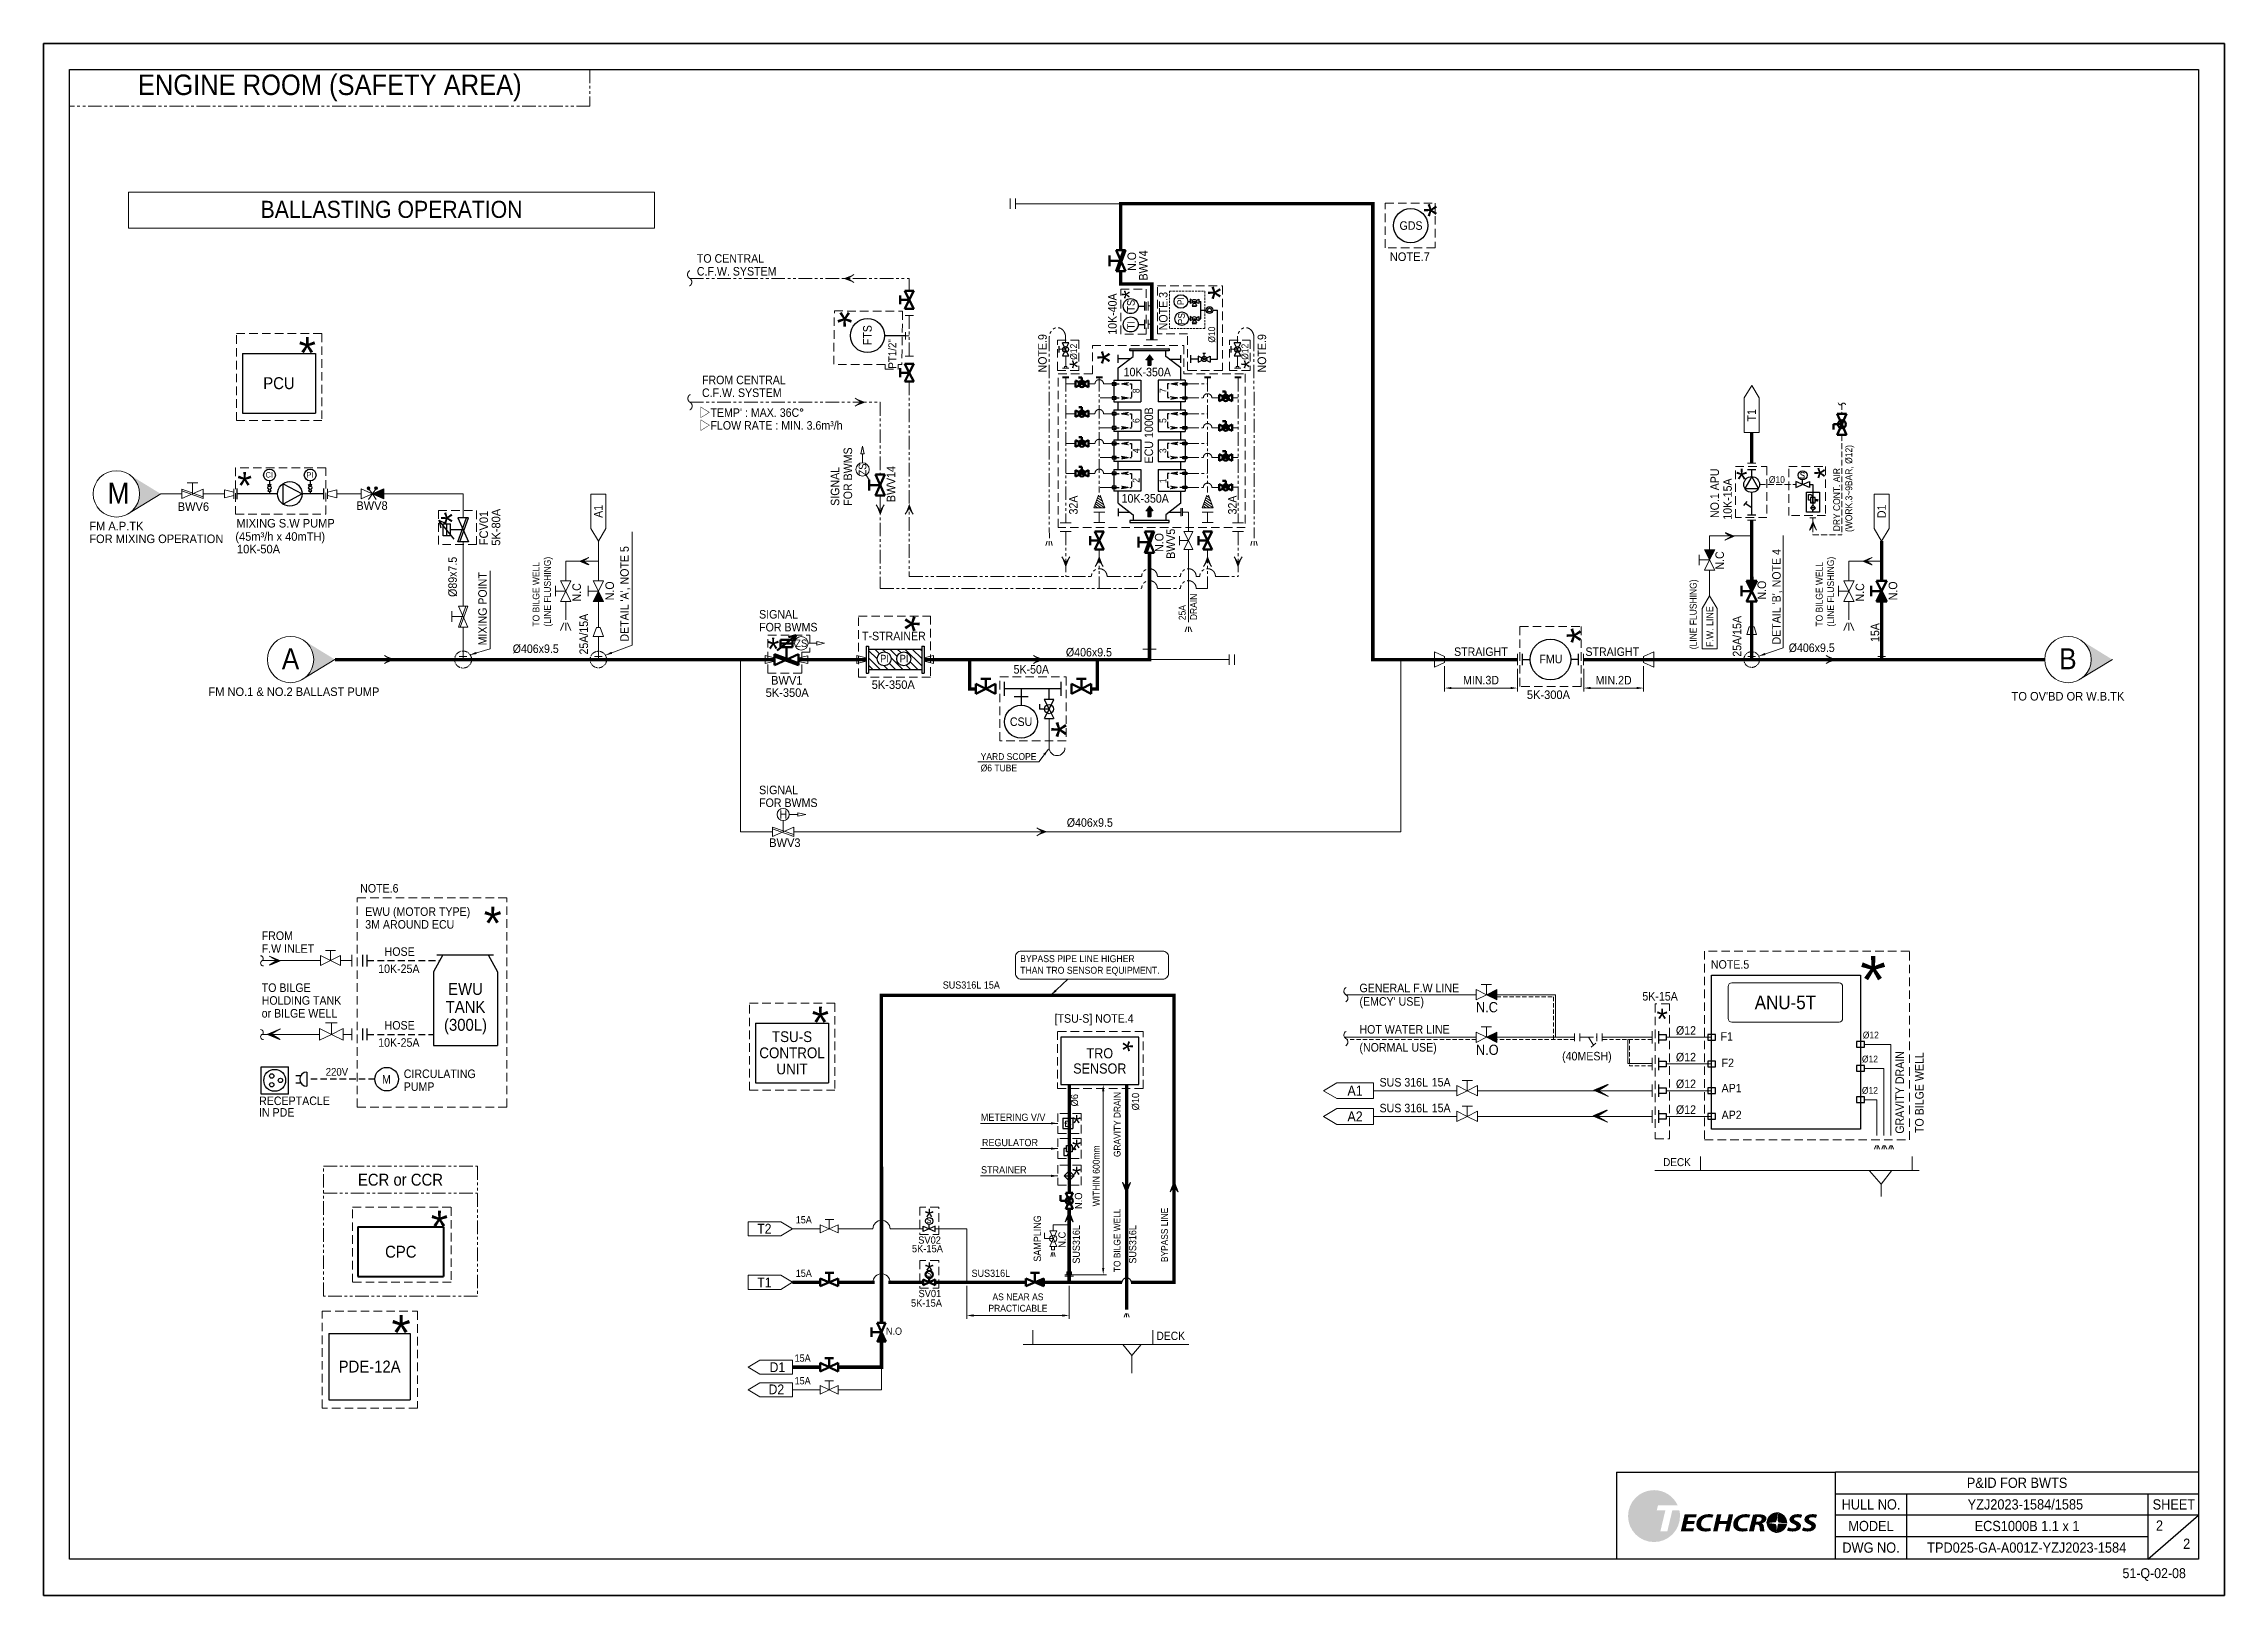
# Model space of a CAD drawing. Extents: x -553847 to 4496999, y 514150 to 878882.
# Drawn here: x 4364381 to 4428190, y 721680 to 767108 of the extents above; entities that cross this region are included whole.
import ezdxf

# ---------------------------------------------------------------- set-up
doc = ezdxf.new("R2010")
doc.units = 0
doc.header["$LTSCALE"] = 25
doc.header["$MEASUREMENT"] = 0
doc.header["$PDMODE"] = 3
doc.header["$PDSIZE"] = -7
for name, pattern in [('_DASH', [0.6, 0.4, -0.2]), ('ACAD_ISO03W100', [30, 12, -18]), ('DASHED', [0.75, 0.5, -0.25]), ('DASHED2', [0.375, 0.25, -0.125]), ('Dashed_dotted', [9.714286, 6.857143, -1.428571, 0, -1.428571]), ('HIDDEN', [0.375, 0.25, -0.125]), ('PHANTOM', [63.5, 31.75, -6.35, 6.35, -6.35, 6.35, -6.35]), ('PHANTOM2', [31.75, 15.875, -3.175, 3.175, -3.175, 3.175, -3.175])]:
    doc.linetypes.add(name, pattern=pattern)
doc.layers.get('0').update_dxf_attribs({"linetype": 'CONTINUOUS', "lineweight": 9})
doc.layers.get('DEFPOINTS').update_dxf_attribs({"linetype": 'CONTINUOUS'})
doc.layers.add('0.1 Defpoints', color=7, linetype='CONTINUOUS', plot=False)
doc.layers.add('0.2 Dwg sheet', color=7, linetype='CONTINUOUS')
doc.layers.add('0.3 Text', color=7, linetype='CONTINUOUS')
for name, color, linetype, lineweight in [('0.4 Maker scope box', 3, 'HIDDEN', 9), ('0.5 Dim', 1, 'CONTINUOUS', 9), ('1.1 Y_Pipe', 7, 'CONTINUOUS', 13), ('1.10 Air line', 253, 'PHANTOM', 9), ('1.4 M_Pipe', 7, 'CONTINUOUS', 25), ('1.5 M_Equip', 4, 'CONTINUOUS', 30), ('1.6 M_Cable', 2, 'CONTINUOUS', 25), ('1.7 Signal', 6, 'ZIGZAG', 9), ('1.8 PRU Cooling', 253, 'PHANTOM', 9), ('1.9 Arrow', 1, 'CONTINUOUS', 9), ('measure', 1, 'CONTINUOUS', 15), ('외형선', 7, 'CONTINUOUS', 18)]:
    doc.layers.add(name, color=color, linetype=linetype, lineweight=lineweight)
doc.layers.add('2.1 Valve open', color=7, linetype='CONTINUOUS', lineweight=50, true_color=0x1b21e4)
doc.layers.add('2.2 Ballast water line', color=7, linetype='CONTINUOUS', true_color=0x1b21e4)
doc.layers.add('2.3 TSU sampling line', color=7, linetype='DASHED2', true_color=0xf4541a)
doc.styles.add('ARIAL', font='arial.ttf')
doc.styles.get("Standard").update_dxf_attribs({"font": '', "width": 0.95, "height": 250})
doc.styles.get('Standard').set_extended_font_data('Gulim')
doc.linetypes.add('ZIGZAG', pattern='A,0.0001,-0.2,[131,ltypeshp.shx,S=0.2,R=0,X=-0.2,Y=0],-0.4,[131,ltypeshp.shx,S=0.2,R=180,X=0.2,Y=0],-0.2', length=0.8001)
doc.dimstyles.new('TC50', dxfattribs={"dimtxt": 250, "dimasz": 200, "dimexe": 100, "dimexo": 100, "dimgap": 100, "dimtad": 1, "dimtoh": 1, "dimdec": 0, "dimrnd": 0.0005, "dimzin": 9, "dimdsep": 46, "dimtxsty": 'Standard', "dimcen": -3.5, "dimclrd": 1, "dimclre": 1, "dimazin": 2, "dimtfac": 0.6, "dimtdec": 0, "dimtmove": 0, "dimatfit": 3, "dimfxl": 4, "dimtolj": 1, "dimlwd": 15, "dimlwe": 15, "dimarcsym": 0})
pattern_1 = [(13.885806738, (4366117.364324, 686644.494014), (-0.00395095011, 0.015982025189), [])]

msp = doc.modelspace()

# ---------------------------------------------------------------- texts
at = {"layer": '0.3 Text', "linetype": 'Continuous'}
for s, height, width, p in [('N.O', 250, 0.95, (4396346.1, 760453.6)), ('BWV4', 250, 0.95, (4396681.1, 760173.6)), ('10K-40A', 250, 0.95, (4395779.5, 758585.4)), ('(WORK.3~9BAR, Ø12)', 200, 0.95, (4417301.1, 752809)), ('NO.1 APU', 250, 0.95, (4413401.6, 753218.8)), ('10K-15A', 250, 0.95, (4413777.1, 753168.9)), ('DRY CONT. AIR ', 200, 0.95, (4416944.6, 752830.7)), ('BWV5', 250, 0.95, (4397486, 752024.7)), ('F.W. LINE', 200, 0.99, (4413233.8, 749442.4)), ('25A/15A', 250, 0.95, (4414054.1, 749159.8)), ('TO BILGE WELL', 250, 0.95, (4419390.6, 735216.1)), ('SUS316L', 212, 0.95, (4394702.3, 731392.3)), ('SUS316L', 212, 0.95, (4396351.7, 731392.3))]:
    msp.add_text(s, height=height, rotation=90, dxfattribs=dict(at, width=width)).set_placement(p)
at = {"layer": '0.3 Text', "color": 3, "linetype": 'Continuous'}
for s, width, p in [('NOTE.7', 0.99, (4403770.7, 760743.7)), ('NOTE.6', 0.95, (4373643.3, 742254.9, 0)), ('NOTE.5', 0.95, (4413165.1, 740025.5)), ('[TSU-S] NOTE.4', 0.95, (4393960.8, 738443.7))]:
    msp.add_text(s, height=250, dxfattribs=dict(at, width=width)).set_placement(p)
at = {"layer": '0.3 Text', "color": 3, "linetype": 'Continuous', "width": 0.95}
for s, p in [('NOTE.3', (4397265.7, 758714.5)), ('NOTE.9', (4393732.5, 757480.5)), ('NOTE.9', (4400151.6, 757480.5))]:
    msp.add_text(s, height=250, rotation=90, dxfattribs=at).set_placement(p)
at = {"layer": '0.3 Text'}
for s, height, rotation, width, p in [('Ø10', 200, 90, 0.95, (4398660.3, 758352.2)), ('PT1/2"', 230.47, 90, 0.95, (4389327.8, 757590.5, 0)), ('Ø12', 200, 90, 0.95, (4394618.3, 757851.5)), ('Ø12', 200, 90, 0.95, (4399629.4, 757851.5)), ('BWV14', 250, 90, 0.95, (4389301.5, 753686.5)), ('s', 248.9, 0.00724, 0.95, (4415768.9, 754375.2)), ('FCV01', 250, 90, 0.99, (4377384.7, 752422.8)), ('5K-80A', 250, 90, 0.99, (4377742, 752408.4)), ('Ø89x7.5', 250, 90, 0.95, (4376471.8, 750909.6)), ('N.C', 250, 90, 0.95, (4413546.9, 751710.5)), ('N.C', 250, 90, 0.95, (4380103.1, 750776.2)), ('N.C', 250, 90, 0.95, (4417649.1, 750776.2)), ('25A/15A', 250, 90, 0.95, (4380310.6, 749224.1)), ('15A', 250, 90, 0.95, (4418091, 749589.8)), ('GRAVITY DRAIN', 250, 90, 0.95, (4418815.8, 735197.4)), ('Ø10', 212, 90, 0.98, (4396435.8, 735878.4)), ('Ø6', 212, 90, 0.98, (4394648.8, 735993.9)), ('N.O', 212, 90, 0.98, (4394767.1, 732991.1)), ('N.C', 212, 90, 0.98, (4394285.1, 731857.7, 0))]:
    msp.add_text(s, height=height, rotation=rotation, dxfattribs=dict(at, width=width)).set_placement(p)
at = {"layer": '0.3 Text', "linetype": 'Continuous'}
for s, height, width, p in [('10K-350A', 250, 0.95, (4395982.4, 757368.4)), ('10K-350A', 250, 0.95, (4395922.4, 753668.1)), ('5K-50A', 250, 0.95, (4392761.7, 748664.3)), ('5K-300A', 250, 0.99, (4407782, 747921.5)), ('SUS316L 15A', 212, 0.95, (4390690.3, 739442.8)), ('METERING V/V', 212, 0.95, (4391804.6, 735570.9, 0)), ('REGULATOR', 212, 0.95, (4391836.7, 734831.1, 0)), ('STRAINER', 212, 0.95, (4391810.5, 734032.9)), ('SUS316L', 212, 0.95, (4391532.9, 731004.8))]:
    msp.add_text(s, height=height, dxfattribs=dict(at, width=width)).set_placement(p)
at = {"layer": '0.3 Text'}
for s, height, width, p in [('Ø10', 200, 0.95, (4414861.4, 754243.8, -934.9)), ('BWV6', 250, 0.99, (4368304.8, 753427.4)), ('BWV8', 250, 0.99, (4373530.4, 753458.5)), ('FM A.P.TK', 250, 0.99, (4365718.7, 752859.8)), ('MIXING S.W PUMP', 250, 0.99, (4370021.2, 752941.5)), ('FOR MIXING OPERATION', 250, 0.99, (4365718.7, 752485.3)), ('(45m³/h x 40mTH)', 250, 0.99, (4369991.4, 752553.2)), ('10K-50A', 250, 0.99, (4370039.1, 752184.9)), ('Ø406x9.5', 250, 0.95, (4378106.1, 749268.2)), ('Ø406x9.5', 250, 0.95, (4394293.8, 749166.1)), ('STRAIGHT', 250, 0.95, (4405650.6, 749180.8)), ('STRAIGHT', 250, 0.95, (4409494.2, 749180.8)), ('Ø406x9.5', 250, 0.95, (4415441.5, 749296.1)), ('BWV1', 250, 0.99, (4385667.2, 748342.9)), ('FM NO.1 & NO.2 BALLAST PUMP', 250, 0.99, (4369204.5, 748009.5)), ('5K-350A', 250, 0.99, (4385507.8, 747983.8)), ('5K-350A', 250, 0.99, (4388611.7, 748216.5)), ("TO OV'BD OR W.B.TK", 250, 0.99, (4421963.2, 747876.6)), ('Ø406x9.5', 250, 0.95, (4394319.4, 744180.2)), ('BWV3', 250, 0.99, (4385611.5, 743589.7)), ('GENERAL F.W LINE', 250, 0.95, (4402882.2, 739337.1)), ("(EMCY' USE)", 250, 0.95, (4402882.2, 738942.7)), ('N.C', 300, 0.95, (4406291, 738749.4)), ('5K-15A', 250, 0.95, (4411160.5, 739093.5)), ('HOT WATER LINE', 250, 0.95, (4402882.2, 738125.1)), ('Ø12', 250, 0.95, (4412142.8, 738093)), ('(NORMAL USE)', 250, 0.95, (4402882.2, 737598.7)), ('N.O', 300, 0.95, (4406291, 737502.5)), ('F1', 250, 0.95, (4413450, 737916.8)), ('Ø12', 200, 0.95, (4417609.5, 737983.9)), ('(40MESH)', 250, 0.95, (4408811.9, 737342)), ('Ø12', 250, 0.95, (4412142.8, 737311.6)), ('F2', 250, 0.95, (4413478.2, 737143.7)), ('Ø12', 200, 0.95, (4417584.4, 737281.3)), ('SUS 316L', 250, 0.95, (4403470.7, 736576)), ('15A', 250, 0.95, (4404996.9, 736579.2)), ('Ø12', 250, 0.95, (4412142.8, 736530.2)), ('AP1', 250, 0.95, (4413478.2, 736404.8)), ('Ø12', 200, 0.95, (4417584.4, 736364.5)), ('SUS 316L', 250, 0.95, (4403470.7, 735821.9)), ('15A', 250, 0.95, (4404996.9, 735825.1)), ('Ø12', 250, 0.95, (4412142.8, 735776.1)), ('AP2', 250, 0.95, (4413478.2, 735621.2)), ('DECK', 233.66, 0.95, (4411768.9, 734246.6)), ('5K-15A', 212, 0.98, (4389788, 731724.4)), ('SV02', 212, 0.98, (4389971.2, 731976.6)), ('SV01', 212, 0.98, (4389980.1, 730411)), ('5K-15A', 212, 0.98, (4389760.4, 730132.9)), ('N.O', 212, 0.95, (4389029.4, 729308.5)), ('DECK', 242.89, 0.95, (4396940.2, 729156))]:
    msp.add_text(s, height=height, dxfattribs=dict(at, width=width)).set_placement(p)
at = {"layer": '0.3 Text', "color": 0, "linetype": 'Continuous', "width": 0.95}
for s, height, p in [('HOSE', 250, (4374359, 740402.2)), ('10K-25A', 250, (4374170.4, 739898.9)), ('HOSE', 250, (4374359, 738243.8)), ('10K-25A', 250, (4374170.4, 737740.5)), ('220V', 225.36, (4372636, 736894.5)), ('M', 250, (4374282.3, 736664.5)), ('IN PDE ', 250, (4370683.2, 735694.5)), ('RECEPTACLE', 250, (4370686.6, 736034))]:
    msp.add_text(s, height=height, dxfattribs=at).set_placement(p)
at = {"layer": '0.3 Text', "lineweight": -3, "width": 0.95}
for s, p in [('GRAVITY DRAIN', (4395891.1, 734513)), ('TO BILGE WELL', (4395890.3, 731144.6)), ('BYPASS LINE', (4397276.9, 731439.9, -3249.4))]:
    msp.add_text(s, height=196.558, rotation=90, dxfattribs=at).set_placement(p)
at = {"layer": '0.3 Text', "color": 0, "width": 0.95}
for s, p in [('T2', (4385262.4, 732271.3)), ('T1', (4385262.5, 730697.7)), ('D1', (4385624.4, 728217.4)), ('D2', (4385593.7, 727568.3))]:
    msp.add_text(s, height=286.45, dxfattribs=at).set_placement(p)
at = {"layer": '0.3 Text', "linetype": 'ByBlock', "width": 0.95}
for p in [(4386389.2, 732570.6), (4386389.2, 731004.5), (4386355.3, 728521), (4386355.3, 727857.8)]:
    msp.add_text('15A', height=212, dxfattribs=at).set_placement(p)
at = {"layer": '0.3 Text', "color": 4, "linetype": 'Continuous', "width": 0.95}
for p in [(4426187.6, 723574.9), (4426983.4, 723042.4)]:
    msp.add_text('2', height=300, dxfattribs=at).set_placement(p)
at = {"layer": '0.3 Text', "attachment_point": 5, "line_spacing_factor": 0.9}
for s, insert, char_height, width in [('\\pxqc;ENGINE ROOM (SAFETY AREA)', (4372753.9, 765810.8), 600, 15226.206), ('\\pxqc;PCU', (4371267.1, 757164.3), 350, 2142.819), ('\\pxqc;ZS', (4386549.5, 749550.4), 220, 219.124), ('\\pxqc;EWU \\PTANK\\P(300L)', (4376725.6, 738855.5), 350, 3911.813), ('\\pxqc;ANU-5T', (4415345.5, 739036.1), 400, 3138.587), ('\\pxqc;TSU-S\\PCONTROL \\PUNIT', (4386279.7, 737561.5), 315, 1928.537), ('TRO SENSOR', (4395285.6, 737325), 296.8, 2276.924), ('\\pxqc;A1', (4402753.7, 736455.3), 292.8, 1073.069), ('\\pxqc;A2', (4402753.7, 735701.2), 292.8, 1073.069), ('\\pxqc;ECR or CCR', (4374822.8, 733846.8), 350, 3911.813), ('\\pxqc;CPC ', (4374832.5, 731738.3), 350, 3911.813), ('\\pxqc;PDE-12A', (4373920.1, 728379.7), 350, 3911.813)]:
    msp.add_mtext(s, dxfattribs=dict(at, insert=insert, char_height=char_height, width=width))
at = {"layer": '0.3 Text', "linetype": 'ByBlock', "insert": (4404391.5, 761779), "char_height": 250, "width": 1625.22, "attachment_point": 5, "line_spacing_factor": 0.9}
msp.add_mtext('\\pxqc;GDS', dxfattribs=at)
at = {"layer": '0.3 Text', "linetype": 'Continuous', "char_height": 250, "attachment_point": 5, "line_spacing_factor": 0.9}
for s, insert in [('\\pxql;TO CENTRAL \\PC.F.W. SYSTEM', (4386739.9, 760628.1, 0)), ('\\pxql;FROM CENTRAL \\PC.F.W. SYSTEM', (4386889.9, 757072.4, 0))]:
    msp.add_mtext_dynamic_manual_height_columns(s, width=6489.913, gutter_width=1000, heights=[0], dxfattribs=dict(at, insert=insert))
at = {"layer": '0.3 Text', "rotation": 90}
for s, insert, char_height, attachment_point in [('TS', (4396196.2, 759432.5), 220, 5), ('PI', (4397651.6, 759567.4), 198, 5), ('TI', (4396196.2, 758863.4), 220, 5), ('PS', (4397674.1, 759053.7), 198, 5), ("DETAIL 'A', NOTE 5", (4381252.8, 749601.4), 250, 1), ('MIXING POINT', (4377098.7, 749491.8), 250, 1), ('N.O', (4380820.1, 750810.7), 250, 1), ('N.O', (4414530.3, 750832), 250, 1), ('N.O', (4418366.1, 750810.7), 250, 1), ('SAMPLING', (4393351.7, 731447.5, 0), 212, 1)]:
    msp.add_mtext(s, dxfattribs=dict(at, insert=insert, char_height=char_height, attachment_point=attachment_point))
at = {"layer": '0.3 Text', "linetype": 'Continuous', "char_height": 250, "attachment_point": 5, "rotation": 90, "line_spacing_factor": 0.9}
for s, insert, width in [('\\pxqc;FTS ', (4388487.6, 758572.1, 0), 1301.802), ('ECU 1000B ', (4396721.1, 755638.5), 3249.86), ('32A', (4394514, 753599.6), 1037.003), ('32A', (4399164.9, 753599.6), 1037.003), ('N.O', (4397024.1, 752502.2), 1301.802)]:
    msp.add_mtext(s, dxfattribs=dict(at, insert=insert, width=width))
at = {"layer": '0.3 Text', "attachment_point": 5, "rotation": 90, "line_spacing_factor": 0.9}
for s, insert, char_height, width in [('\\pxqc;8', (4396349.1, 756943.3), 200, 631.105), ('\\pxqc;7', (4397131.9, 756950), 200, 631.105), ('\\pxqc;6', (4396349.1, 756069.3), 200, 631.105), ('\\pxqc;5', (4397131.8, 756069.9), 200, 631.105), ('\\pxqc;4', (4396348.9, 755187.8), 200, 631.105), ('\\pxqc;3', (4397131.7, 755189.1), 200, 631.105), ('\\pxqc;ZS', (4388344.1, 754640, 0), 220, 219.124), ('\\pxqc;2', (4396346.8, 754322), 200, 631.105), ('\\pxqc;1', (4397131.7, 754308.7), 200, 631.105)]:
    msp.add_mtext(s, dxfattribs=dict(at, insert=insert, char_height=char_height, width=width))
at = {"layer": '0.3 Text', "linetype": 'Continuous', "char_height": 250, "attachment_point": 5, "line_spacing_factor": 0.9}
for s, insert, width in [("\\pxql;▷TEMP' : MAX. 36C{\\fISOCPEUR|b0|i0|c0|p34;%%D\\P}▷FLOW RATE : MIN. 3.6m³/h", (4386813.9, 756101.8, 0), 6489.913), ('\\pxql;\\PT-STRAINER', (4388978.4, 749951.5), 1301.802), ('\\pxqc;FMU', (4408483.7, 749090.4), 1301.802), ('\\pxqc;CSU ', (4392982.2, 747255.2), 1301.802)]:
    msp.add_mtext(s, dxfattribs=dict(at, insert=insert, width=width))
at = {"layer": '0.3 Text', "rotation": 90}
for s, insert, char_height, width, attachment_point in [('\\pxqc;T1', (4414359, 756228.6), 250, 1009.722, 5), ('\\pxqc;A1', (4380612.9, 753414), 250, 1009.722, 5), ('\\pxqc;D1', (4418159, 753414), 250, 1009.722, 5), ('\\pxql;(LINE FLUSHING)', (4412547.7, 749376.7), 200, 3714.7, 1)]:
    msp.add_mtext(s, dxfattribs=dict(at, insert=insert, char_height=char_height, width=width, attachment_point=attachment_point))
at = {"layer": '0.3 Text', "color": 3, "insert": (4387726.8, 755122.5, 0), "char_height": 250, "width": 3089.316, "attachment_point": 5, "rotation": 90, "line_spacing_factor": 0.9}
msp.add_mtext('\\pxql;SIGNAL\\PFOR BWMS', dxfattribs=at)
at = {"layer": '0.3 Text', "attachment_point": 5}
for s, insert, char_height in [('CI', (4370983.8, 754482.9), 158.4), ('PI', (4372174.7, 754482.9), 158.4), ('PI', (4388985.9, 749104.5), 220), ('PI', (4389557.9, 749104.5), 220)]:
    msp.add_mtext(s, dxfattribs=dict(at, insert=insert, char_height=char_height))
at = {"layer": '0.3 Text', "char_height": 200, "attachment_point": 1, "rotation": 90}
for s, insert in [('TO BILGE WELL\\P(LINE FLUSHING)', (4378689.3, 750040.3)), ('TO BILGE WELL\\P(LINE FLUSHING)', (4416235.4, 750040.3)), ('25A\\PDRAIN', (4397594.9, 750229.4))]:
    msp.add_mtext_dynamic_manual_height_columns(s, width=3714.7, gutter_width=1000, heights=[0], dxfattribs=dict(at, insert=insert))
at = {"layer": '0.3 Text', "color": 0, "insert": (4414959.2, 749516.8), "char_height": 250, "attachment_point": 1, "rotation": 90}
msp.add_mtext("DETAIL 'B', NOTE 4", dxfattribs=at)
at = {"layer": '0.3 Text', "color": 3, "char_height": 250, "width": 3089.316, "attachment_point": 5, "line_spacing_factor": 0.9}
for insert in [(4386861, 750210.5), (4386861, 745070)]:
    msp.add_mtext('\\pxql;SIGNAL\\PFOR BWMS', dxfattribs=dict(at, insert=insert))
at = {"layer": '0.3 Text', "insert": (4391799.9, 746336.1), "char_height": 200, "attachment_point": 1}
msp.add_mtext_dynamic_manual_height_columns('YARD SCOPE\\PØ6 TUBE', width=1700.006, gutter_width=1000, heights=[0], dxfattribs=at)
at = {"layer": '0.3 Text', "color": 0, "insert": (4375866.5, 741508.4), "char_height": 250, "width": 4149.699, "attachment_point": 5, "line_spacing_factor": 0.9}
msp.add_mtext('\\pxql;EWU (MOTOR TYPE)\\P3M AROUND ECU ', dxfattribs=at)
at = {"layer": '0.3 Text', "color": 0, "linetype": 'Continuous', "char_height": 250, "attachment_point": 5, "line_spacing_factor": 0.9}
for s, insert, width in [('\\pxql;FROM \\PF.W INLET', (4371767.5, 740804.5), 2010.831), ('\\pxql;TO BILGE HOLDING TANK or BILGE WELL', (4372047.8, 739094), 2571.508), ('\\pxql;CIRCULATING\\PPUMP', (4376204.3, 736760), 2571.508)]:
    msp.add_mtext(s, dxfattribs=dict(at, insert=insert, width=width))
at = {"layer": '0.3 Text', "linetype": 'Continuous', "ltscale": 30, "insert": (4397912.9, 740421.3), "char_height": 203.817, "width": 4957.647, "attachment_point": 3}
msp.add_mtext('\\pxql;BYPASS PIPE LINE HIGHER \\PTHAN TRO SENSOR EQUIPMENT.', dxfattribs=at)
at = {"layer": '0.3 Text', "color": 4, "char_height": 300, "attachment_point": 5}
for s, insert, width in [('\\A1;\\pxqc;P&ID FOR BWTS', (4422124.2, 724973.6), 10618.125), ('\\A1;YZJ2023-1584/1585', (4422367.2, 724342.3), 6962.578), ('\\pxqc;ECS1000B 1.1 x 1', (4422415.9, 723709.2), 7060), ('\\A1;TPD025-GA-A001Z-YZJ2023-1584', (4422405.9, 723077.1), 7039.897)]:
    msp.add_mtext(s, dxfattribs=dict(at, insert=insert, width=width))
at = {"layer": '0.3 Text', "insert": (4417850.5, 724341.4), "char_height": 300, "width": 2070.807, "attachment_point": 5}
msp.add_mtext('HULL NO.', dxfattribs=at)
at = {"layer": '0.4 Maker scope box', "linetype": 'DASHED', "lineweight": 15, "ltscale": 20, "style": 'ARIAL'}
for height, rotation, p in [(739.2, 90, (4405513.6, 762029.6)), (739.2, 90, (4399190.3, 759611.6)), (475.2, 90, (4396397.6, 759632.7)), (739.2, 90, (4395951.4, 757718.8)), (475.2, 90, (4394875.9, 757591.5)), (475.2, 90, (4399904.4, 757591.5)), (880, 270, (4389138.2, 750361.1)), (594, 270, (4395658.1, 737915.8))]:
    msp.add_text('*', height=height, rotation=rotation, dxfattribs=at).set_placement(p)
at = {"layer": '0.4 Maker scope box', "style": 'ARIAL'}
for height, rotation, p in [(844.8, 180, (4388049.5, 759665.5, 0)), (616, 90.164448, (4416811.3, 754370.7)), (844.8, 90, (4409785.6, 749547.7)), (880, 90, (4394750.2, 746788.8))]:
    msp.add_text('*', height=height, rotation=rotation, dxfattribs=at).set_placement(p)
at = {"layer": '0.4 Maker scope box', "linetype": 'DASHED', "lineweight": 15, "ltscale": 20, "style": 'ARIAL'}
for height, p in [(932.7, (4371842.5, 757587.7)), (932.7, (4386855.1, 737984.9)), (932.7, (4375708.3, 732009.1)), (1036.3, (4374559.5, 728850.2))]:
    msp.add_text('*', height=height, dxfattribs=at).set_placement(p)
at = {"layer": '0.4 Maker scope box', "style": 'ARIAL'}
for height, p in [(800, (4370045.6, 753770.8)), (616, (4413897.7, 754043.8)), (972, (4377258.2, 740873)), (1401.9, (4417531.8, 738999.6)), (607.5, (4411574.4, 738252.6)), (489.4, (4394473, 735257.8)), (489.4, (4394473, 734527.4)), (489.4, (4394473, 733746, 0)), (489.4, (4390162.7, 732508.6)), (489.4, (4390162.7, 730942.5))]:
    msp.add_text('*', height=height, dxfattribs=at).set_placement(p)
at = {"layer": '0.4 Maker scope box', "linetype": 'DASHED', "lineweight": 15, "ltscale": 20, "style": 'ARIAL', "text_generation_flag": 4}
for rotation, p in [(270, (4376673.5, 753400.1)), (180, (4385910.1, 749052.5))]:
    msp.add_text('*', height=666.9, rotation=rotation, dxfattribs=at).set_placement(p)
at = {"layer": '1.1 Y_Pipe', "linetype": 'Continuous', "ltscale": 30, "width": 0.95}
for s, p in [('M', (4366254.3, 753642.5)), ('A', (4371351.8, 748792.3)), ('B', (4423358.7, 748792.3))]:
    msp.add_text(s, height=612.9, dxfattribs=at).set_placement(p)
at = {"layer": '1.1 Y_Pipe', "color": 255, "insert": (4386022.1, 744540.4), "char_height": 250, "width": 3464.914, "attachment_point": 5, "line_spacing_factor": 0.9}
msp.add_mtext('{\\C256;H}', dxfattribs=at)
at = {"layer": '1.5 M_Equip', "color": 4, "width": 0.95}
for p in [(4390224.5, 732579.6), (4390224.5, 731013.5)]:
    msp.add_text('s', height=212, dxfattribs=at).set_placement(p)
at = {"layer": '2.1 Valve open', "width": 0.95}
msp.add_text('s', height=212, dxfattribs=at).set_placement((4390224.5, 731013.5))
at = {"layer": '2.2 Ballast water line', "insert": (4374561.6, 762251.5), "char_height": 500, "width": 15390.85, "attachment_point": 5, "line_spacing_factor": 0.9}
msp.add_mtext('\\pxqc;BALLASTING OPERATION', dxfattribs=at)

# ---------------------------------------------------------------- blocks, each defined once
blk = doc.blocks.new('양식 51-Q-02-08')
at = {"layer": '0.1 Defpoints'}
blk.add_lwpolyline([(-2677005, 1033560), (-2613196, 1033560), (-2613196, 988132), (-2677005, 988132)], close=True, dxfattribs=at)
at = {"layer": '0.2 Dwg sheet'}
for p, q in [((-2630979, 991742), (-2624571, 991742)), ((-2630979, 991742), (-2630979, 989196)), ((-2624571, 989196), (-2624571, 991742)), ((-2613953, 991742), (-2624571, 991742)), ((-2624571, 991110), (-2613953, 991110)), ((-2622500, 991110), (-2622500, 989196)), ((-2615440, 991110), (-2615440, 989196)), ((-2613953, 990478), (-2624571, 990478)), ((-2615440, 989196), (-2613953, 990478)), ((-2615440, 989846), (-2624571, 989846))]:
    blk.add_line(p, q, dxfattribs=at)
blk.add_lwpolyline([(-2613953, 989196), (-2676245, 989196), (-2676245, 1032800), (-2613953, 1032800)], close=True, dxfattribs=at)
at = {"layer": '0.2 Dwg sheet', "insert": (-2623536, 989529), "char_height": 300, "width": 2070.81, "attachment_point": 5}
blk.add_mtext('DWG NO.', dxfattribs=at)
at = {"layer": '0.3 Text', "width": 0.95}
blk.add_text('51-Q-02-08', height=291.7, dxfattribs=at).set_placement((-2616177, 988637))
at = {"layer": '0.3 Text', "char_height": 300, "attachment_point": 5}
for s, insert, width in [('MODEL', (-2623536, 990162), 2070.81), ('\\A1;SHEET', (-2614674, 990794), 1532.09)]:
    blk.add_mtext(s, dxfattribs=dict(at, insert=insert, width=width))
blk = doc.blocks.new('*D217')
at = {"layer": '0.5 Dim', "color": 1, "linetype": 'ByBlock', "lineweight": 15, "ltscale": 30, "transparency": 16777216}
for p, q in [((4405374, 748886), (4405374, 748142)), ((4407504, 748809), (4407504, 748142)), ((4407304, 748242), (4405574, 748242))]:
    blk.add_line(p, q, dxfattribs=at)
at = {"layer": '0.5 Dim', "color": 1, "linetype": 'Continuous', "ltscale": 30, "transparency": 16777216}
for points in [[(4405574, 748275), (4405574, 748209), (4405374, 748242)], [(4407304, 748275), (4407304, 748209), (4407504, 748242)]]:
    blk.add_solid(points, dxfattribs=at)
at = {"layer": 'DEFPOINTS', "color": 0, "linetype": 'Continuous', "ltscale": 30, "transparency": 16777216}
for p in [(4405374, 748986), (4407504, 748909), (4405374, 748242)]:
    blk.add_point(p, dxfattribs=at)
at = {"layer": '0.5 Dim', "color": 0, "linetype": 'Continuous', "ltscale": 30, "transparency": 16777216, "insert": (4406439, 748472), "char_height": 250, "attachment_point": 5}
blk.add_mtext('\\A1;MIN.3D', dxfattribs=at)
blk = doc.blocks.new('*D218')
at = {"layer": '0.5 Dim', "color": 1, "linetype": 'ByBlock', "lineweight": 15, "ltscale": 30, "transparency": 16777216}
for p, q in [((4409443, 748809), (4409443, 748142)), ((4411197, 748886), (4411197, 748142)), ((4409643, 748242), (4410997, 748242))]:
    blk.add_line(p, q, dxfattribs=at)
at = {"layer": '0.5 Dim', "color": 1, "linetype": 'Continuous', "ltscale": 30, "transparency": 16777216}
for points in [[(4409643, 748275), (4409643, 748209), (4409443, 748242)], [(4410997, 748275), (4410997, 748209), (4411197, 748242)]]:
    blk.add_solid(points, dxfattribs=at)
at = {"layer": 'DEFPOINTS', "color": 0, "linetype": 'Continuous', "ltscale": 30, "transparency": 16777216}
for p in [(4409443, 748909), (4411197, 748986), (4411197, 748242)]:
    blk.add_point(p, dxfattribs=at)
at = {"layer": '0.5 Dim', "color": 0, "linetype": 'Continuous', "ltscale": 30, "transparency": 16777216, "insert": (4410320, 748472), "char_height": 250, "attachment_point": 5}
blk.add_mtext('\\A1;MIN.2D', dxfattribs=at)
blk = doc.blocks.new('*D219')
at = {"color": 1, "linetype": 'ByBlock', "lineweight": 15, "ltscale": 30, "transparency": 16777216}
for p, q in [((4391393, 730745), (4391393, 729774)), ((4394388, 730745), (4394388, 729774)), ((4394188, 729874), (4391593, 729874))]:
    blk.add_line(p, q, dxfattribs=at)
at = {"color": 1, "linetype": 'Continuous', "ltscale": 30, "transparency": 16777216}
for points in [[(4391593, 729907), (4391593, 729840), (4391393, 729874)], [(4394188, 729907), (4394188, 729840), (4394388, 729874)]]:
    blk.add_solid(points, dxfattribs=at)
at = {"layer": 'DEFPOINTS', "color": 0, "linetype": 'Continuous', "ltscale": 30, "transparency": 16777216}
for p in [(4391393, 730845), (4394388, 730845), (4391393, 729874)]:
    blk.add_point(p, dxfattribs=at)
at = {"color": 0, "linetype": 'Continuous', "ltscale": 30, "transparency": 16777216, "insert": (4392890, 730252), "char_height": 250, "attachment_point": 5}
blk.add_mtext('\\A1;{\\H0.8x;AS NEAR AS  \\PPRACTICABLE}', dxfattribs=at)
blk = doc.blocks.new('*D220')
at = {"color": 1, "linetype": 'ByBlock', "lineweight": 15, "ltscale": 30, "transparency": 16777216}
for p, q in [((4395385, 731267), (4395385, 736432)), ((4395485, 736632), (4395485, 736632))]:
    blk.add_line(p, q, dxfattribs=at)
at = {"color": 1, "linetype": 'Continuous', "ltscale": 30, "transparency": 16777216}
for points in [[(4395351, 736432), (4395418, 736432), (4395385, 736632)], [(4395351, 731267), (4395418, 731267), (4395385, 731067)]]:
    blk.add_solid(points, dxfattribs=at)
at = {"layer": 'DEFPOINTS', "color": 0, "linetype": 'Continuous', "ltscale": 30, "transparency": 16777216}
for p in [(4395385, 736632), (4395385, 736632), (4395385, 731067)]:
    blk.add_point(p, dxfattribs=at)
at = {"color": 0, "linetype": 'Continuous', "ltscale": 30, "transparency": 16777216, "insert": (4395181, 733961), "char_height": 250, "attachment_point": 5, "rotation": 90}
blk.add_mtext('\\A1;{\\H0.8x;WITHIN 600mm}', dxfattribs=at)

# ---------------------------------------------------------------- dimensions: what is measured, and where the dimension line sits
at = {"color": 1, "linetype": 'Continuous', "ltscale": 30}
dim = msp.add_linear_dim(base=(4395384.7, 736631.8), p1=(4395384.7, 731067.2), p2=(4395384.7, 736631.8), angle=90, text='{\\H0.8x;WITHIN 600mm}', dimstyle='TC50', override={"dimtxt": 200, "dimtoh": 0, "dimarcsym": 1}, dxfattribs=at)
dim.commit()
dim.dimension.update_dxf_attribs({"geometry": '*D220', "text_midpoint": (4395384.7, 733960.7), "dimtype": 160})
dim = msp.add_linear_dim(base=(4391393.1, 729873.7), p1=(4394387.6, 730844.7), p2=(4391393.1, 730844.7), text='{\\H0.8x;AS NEAR AS  \\PPRACTICABLE}', dimstyle='TC50', override={"dimtxt": 200, "dimtoh": 0, "dimarcsym": 1}, dxfattribs=at)
dim.commit()
dim.dimension.update_dxf_attribs({"geometry": '*D219', "text_midpoint": (4392890.3, 729873.7), "dimtype": 160})
at = {"layer": '0.5 Dim', "color": 0, "linetype": 'Continuous', "ltscale": 30}
for base, p1, p2, text, picture, middle in [((4405373.7, 748242), (4407503.7, 748908.9), (4405373.7, 748986), 'MIN.3D', '*D217', (4406438.7, 748471.8)), ((4411196.8, 748242), (4409442.7, 748908.9), (4411196.8, 748986), 'MIN.2D', '*D218', (4410319.8, 748471.8))]:
    dim = msp.add_linear_dim(base=base, p1=p1, p2=p2, text=text, dimstyle='TC50', override={"dimtoh": 0, "dimarcsym": 1}, dxfattribs=at)
    dim.commit()
    dim.dimension.update_dxf_attribs({"geometry": picture, "text_midpoint": middle})

# ---------------------------------------------------------------- hatches: boundary and pattern name
at = {"layer": '0.2 Dwg sheet', "lineweight": 0}
h = msp.add_hatch(color=256, dxfattribs=at)
h.dxf.hatch_style = 2
edge = h.paths.add_edge_path()
edge.add_spline(control_points=[(4412038.3, 724175), (4412038.3, 724175), (4411891.2, 723558.3), (4411891.2, 723558.3), (4411891.2, 723558.3), (4411687.4, 723558.3), (4411687.4, 723558.3), (4411687.4, 723558.3), (4411834.6, 724175), (4411834.6, 724175), (4411834.6, 724175), (4411582.7, 724175), (4411582.7, 724175), (4411582.7, 724175), (4411618.1, 724316.8), (4411618.1, 724316.8), (4411618.1, 724316.8), (4412193.4, 724316.8), (4412193.4, 724316.8), (4412073.7, 724579.4), (4411809.1, 724762), (4411501.7, 724762), (4411081.9, 724762), (4410741.6, 724421.8), (4410741.6, 724001.9), (4410741.6, 723582.1), (4411081.9, 723241.8), (4411501.7, 723241.8), (4411921.5, 723241.8), (4412261.7, 723582.1), (4412261.7, 724001.9), (4412261.7, 724061.5), (4412254.7, 724119.4), (4412241.7, 724175), (4412241.7, 724175), (4412038.3, 724175), (4412038.3, 724175)], knot_values=[0, 0, 0, 0, 1, 1, 1, 2, 2, 2, 3, 3, 3, 4, 4, 4, 5, 5, 5, 6, 6, 6, 7, 7, 7, 8, 8, 8, 9, 9, 9, 10, 10, 10, 11, 11, 11, 12, 12, 12, 12], degree=3, periodic=0)
h = msp.add_hatch(color=256, dxfattribs=at)
h.dxf.hatch_style = 2
h.paths.add_polyline_path([(4412672.9, 723767.9), (4412461.1, 723767.9), (4412433.6, 723647.6), (4412672, 723647.6), (4412650.8, 723557.4), (4412284.6, 723557.4), (4412398.2, 724051.4), (4412751.9, 724051.4), (4412730.5, 723961.4), (4412505.4, 723961.4), (4412480.5, 723856.4), (4412694.2, 723856.4)])
h = msp.add_hatch(color=256, dxfattribs=at)
h.dxf.hatch_style = 2
edge = h.paths.add_edge_path()
edge.add_spline(control_points=[(4413161.4, 723570.6), (4413129.6, 723558.9), (4413076.3, 723549.4), (4413004.6, 723549.4), (4412845.9, 723549.4), (4412740.4, 723628.5), (4412740.4, 723759.1), (4412740.4, 723871.2), (4412800.7, 723957.6), (4412891.1, 724007.5), (4412953.2, 724042.6), (4413025.9, 724059.5), (4413110, 724059.5), (4413174.8, 724059.5), (4413223.5, 724047.1), (4413241.2, 724039.1), (4413241.2, 724039.1), (4413205.8, 723953.2), (4413205.8, 723953.2), (4413188.9, 723960.5), (4413149, 723969.4), (4413097.6, 723969.4), (4413046.2, 723969.4), (4412997.5, 723956.2), (4412961.2, 723931.2), (4412911.5, 723896.8), (4412878.7, 723840.3), (4412878.7, 723771.5), (4412878.7, 723692.3), (4412932.8, 723639.5), (4413037.4, 723639.5), (4413079.9, 723639.5), (4413121.6, 723645.3), (4413150.9, 723655.7), (4413150.9, 723655.7), (4413161.4, 723570.6), (4413161.4, 723570.6)], knot_values=[0, 0, 0, 0, 1, 1, 1, 2, 2, 2, 3, 3, 3, 4, 4, 4, 5, 5, 5, 6, 6, 6, 7, 7, 7, 8, 8, 8, 9, 9, 9, 10, 10, 10, 11, 11, 11, 12, 12, 12, 12], degree=3, periodic=0)
h = msp.add_hatch(color=256, dxfattribs=at)
h.dxf.hatch_style = 2
h.paths.add_polyline_path([(4413471.7, 724051.4), (4413427.4, 723859.5), (4413643.7, 723859.5), (4413688, 724051.4), (4413816.6, 724051.4), (4413703.1, 723557.4), (4413575.4, 723557.4), (4413622.4, 723765.6), (4413405.2, 723765.6), (4413358.2, 723557.4), (4413230.6, 723557.4), (4413344, 724051.4)])
h = msp.add_hatch(color=256, dxfattribs=at)
h.dxf.hatch_style = 2
edge = h.paths.add_edge_path()
edge.add_spline(control_points=[(4414239.6, 723570.6), (4414207.8, 723558.9), (4414154.5, 723549.4), (4414082.7, 723549.4), (4413924.1, 723549.4), (4413818.5, 723628.5), (4413818.5, 723759.1), (4413818.5, 723871.2), (4413878.8, 723957.6), (4413969.2, 724007.5), (4414031.4, 724042.6), (4414104, 724059.5), (4414188.3, 724059.5), (4414252.9, 724059.5), (4414301.7, 724047.1), (4414319.4, 724039.1), (4414319.4, 724039.1), (4414284, 723953.2), (4414284, 723953.2), (4414267.2, 723960.5), (4414227.2, 723969.4), (4414175.8, 723969.4), (4414124.3, 723969.4), (4414075.7, 723956.2), (4414039.3, 723931.2), (4413989.7, 723896.8), (4413956.8, 723840.3), (4413956.8, 723771.5), (4413956.8, 723692.3), (4414010.9, 723639.5), (4414115.5, 723639.5), (4414158.1, 723639.5), (4414199.7, 723645.3), (4414229, 723655.7), (4414229, 723655.7), (4414239.6, 723570.6), (4414239.6, 723570.6)], knot_values=[0, 0, 0, 0, 1, 1, 1, 2, 2, 2, 3, 3, 3, 4, 4, 4, 5, 5, 5, 6, 6, 6, 7, 7, 7, 8, 8, 8, 9, 9, 9, 10, 10, 10, 11, 11, 11, 12, 12, 12, 12], degree=3, periodic=0)
at = {"layer": '0.2 Dwg sheet', "linetype": 'Continuous', "lineweight": 0}
h = msp.add_hatch(color=256, dxfattribs=at)
h.paths.add_polyline_path([(4414790.7, 723950.3), (4414781.9, 723975.4), (4414746.6, 724013.9), (4414691.2, 724039.7), (4414621.1, 724052), (4414544.3, 724054), (4414472.5, 724050.5), (4414409.5, 724042), (4414297.9, 723557.8), (4414300.9, 723557.4), (4414423.7, 723557.4), (4414468, 723752.2), (4414514.4, 723752.2), (4414528.7, 723751), (4414553.4, 723743.5), (4414571.3, 723728.3), (4414583.3, 723702.9), (4414600.1, 723578.1), (4414603.9, 723561.8), (4414611, 723557.3), (4414736.8, 723557.3), (4414730.6, 723576.4), (4414725.3, 723605.2), (4414712, 723709.8), (4414705.4, 723736.2), (4414680.1, 723774.8), (4414656.9, 723788.5), (4414656.9, 723790.5), (4414670.7, 723794.5), (4414716.7, 723813.8), (4414753.2, 723840.1), (4414779.5, 723874.4), (4414791.8, 723916.4), (4414792.4, 723936.4)])
h.paths.add_polyline_path([(4414650.8, 723902.4, -0.1380365), (4414619.5, 723858.7, -0.1340355), (4414547.6, 723835.8), (4414485.5, 723835.8), (4414515.1, 723972), (4414578.1, 723972, -0.1816988), (4414637.9, 723952.3, -0.2969134)], flags=16)
at = {"layer": '0.2 Dwg sheet', "lineweight": 0}
h = msp.add_hatch(color=256, dxfattribs=at)
h.dxf.hatch_style = 2
edge = h.paths.add_edge_path()
edge.add_spline(control_points=[(4415121.2, 724109.3), (4415112.8, 724110), (4415104.3, 724110.6), (4415095.7, 724110.6), (4414994.8, 724110.6), (4414905.8, 724060.4), (4414851.8, 723983.8), (4414840.7, 723966.5), (4414830.8, 723948), (4414822.5, 723928.3), (4414810.5, 723899.5), (4414802.8, 723870.2), (4414798.6, 723840.9), (4414797.7, 723831.4), (4414797.2, 723821.8), (4414797.2, 723812), (4414797.2, 723811.5), (4414797.3, 723810.9), (4414797.3, 723810.3), (4414909.6, 723817.6), (4415040.5, 723830.4), (4415056.6, 723837.6), (4415077.5, 723847), (4415109.2, 724033.9), (4415121.2, 724109.3)], knot_values=[0, 0, 0, 0, 1, 1, 1, 2, 2, 2, 3, 3, 3, 4, 4, 4, 5, 5, 5, 6, 6, 6, 7, 7, 7, 8, 8, 8, 8], degree=3, periodic=0)
h = msp.add_hatch(color=256, dxfattribs=at)
h.dxf.hatch_style = 2
edge = h.paths.add_edge_path()
edge.add_spline(control_points=[(4415047.7, 723757.6), (4415024.2, 723771.8), (4414894.7, 723779.7), (4414798.6, 723783.7), (4414812, 723641.8), (4414924.6, 723528.8), (4415066.4, 723515), (4415074.3, 723645), (4415081.9, 723736.8), (4415047.7, 723757.6)], knot_values=[0, 0, 0, 0, 1, 1, 1, 2, 2, 2, 3, 3, 3, 3], degree=3, periodic=0)
h = msp.add_hatch(color=256, dxfattribs=at)
h.dxf.hatch_style = 2
edge = h.paths.add_edge_path()
edge.add_spline(control_points=[(4415099.3, 723513.7), (4415248.4, 723515.5), (4415370.9, 723626.4), (4415391, 723770.3), (4415271, 723767.5), (4415169.3, 723764.1), (4415154.7, 723761.1), (4415127.7, 723755.4), (4415107.7, 723595.2), (4415099.3, 723513.7)], knot_values=[0, 0, 0, 0, 1, 1, 1, 2, 2, 2, 3, 3, 3, 3], degree=3, periodic=0)
h = msp.add_hatch(color=256, dxfattribs=at)
h.dxf.hatch_style = 2
edge = h.paths.add_edge_path()
edge.add_spline(control_points=[(4415152.7, 723827.9), (4415168, 723817.7), (4415272.3, 723811.8), (4415394.1, 723808.3), (4415394.1, 723809.5), (4415394.3, 723810.8), (4415394.3, 723812), (4415394.3, 723958.7), (4415288.5, 724080.3), (4415149.2, 724105.6), (4415139.3, 724020.6), (4415123.1, 723847.4), (4415152.7, 723827.9)], knot_values=[0, 0, 0, 0, 1, 1, 1, 2, 2, 2, 3, 3, 3, 4, 4, 4, 4], degree=3, periodic=0)
h = msp.add_hatch(color=256, dxfattribs=at)
h.dxf.hatch_style = 2
edge = h.paths.add_edge_path()
edge.add_spline(control_points=[(4415432.7, 723671.8), (4415468.1, 723654.3), (4415517.7, 723640.2), (4415573.6, 723640.2), (4415622.4, 723640.2), (4415667.6, 723659.3), (4415667.6, 723697.4), (4415667.6, 723726), (4415641.9, 723743.6), (4415587, 723767.9), (4415524, 723795.7), (4415463.7, 723835.3), (4415463.7, 723899), (4415463.7, 723998.7), (4415568.2, 724059.5), (4415698.5, 724059.5), (4415770.3, 724059.5), (4415813, 724046.3), (4415838.5, 724035.3), (4415838.5, 724035.3), (4415798.7, 723947.5), (4415798.7, 723947.5), (4415779.3, 723956.2), (4415737.6, 723969.4), (4415687.9, 723968.6), (4415628.5, 723968.6), (4415597.5, 723944.4), (4415597.5, 723917.3), (4415597.5, 723887.9), (4415633.9, 723870.4), (4415684.4, 723847), (4415757.1, 723815.3), (4415802.3, 723775.1), (4415802.3, 723715.7), (4415802.3, 723605.8), (4415692.4, 723549.4), (4415560.3, 723549.4), (4415477.9, 723550), (4415417.6, 723567.6), (4415390.1, 723584.6), (4415390.1, 723584.6), (4415432.7, 723671.8), (4415432.7, 723671.8)], knot_values=[0, 0, 0, 0, 1, 1, 1, 2, 2, 2, 3, 3, 3, 4, 4, 4, 5, 5, 5, 6, 6, 6, 7, 7, 7, 8, 8, 8, 9, 9, 9, 10, 10, 10, 11, 11, 11, 12, 12, 12, 13, 13, 13, 14, 14, 14, 14], degree=3, periodic=0)
h = msp.add_hatch(color=256, dxfattribs=at)
h.dxf.hatch_style = 2
edge = h.paths.add_edge_path()
edge.add_spline(control_points=[(4415869.7, 723671.8), (4415905.2, 723654.3), (4415954.8, 723640.2), (4416010.6, 723640.2), (4416059.5, 723640.2), (4416104.7, 723659.3), (4416104.7, 723697.4), (4416104.7, 723726), (4416079, 723743.6), (4416023.9, 723767.9), (4415961, 723795.7), (4415900.8, 723835.3), (4415900.8, 723899), (4415900.8, 723998.7), (4416005.4, 724059.5), (4416135.6, 724059.5), (4416207.5, 724059.5), (4416250, 724046.3), (4416275.7, 724035.3), (4416275.7, 724035.3), (4416235.8, 723947.5), (4416235.8, 723947.5), (4416216.3, 723956.2), (4416174.7, 723969.4), (4416125.1, 723968.6), (4416065.7, 723968.6), (4416034.5, 723944.4), (4416034.5, 723917.3), (4416034.5, 723887.9), (4416070.9, 723870.4), (4416121.4, 723847), (4416194.2, 723815.3), (4416239.4, 723775.1), (4416239.4, 723715.7), (4416239.4, 723605.8), (4416129.4, 723549.4), (4415997.4, 723549.4), (4415914.8, 723550), (4415854.7, 723567.6), (4415827.1, 723584.6), (4415827.1, 723584.6), (4415869.7, 723671.8), (4415869.7, 723671.8)], knot_values=[0, 0, 0, 0, 1, 1, 1, 2, 2, 2, 3, 3, 3, 4, 4, 4, 5, 5, 5, 6, 6, 6, 7, 7, 7, 8, 8, 8, 9, 9, 9, 10, 10, 10, 11, 11, 11, 12, 12, 12, 13, 13, 13, 14, 14, 14, 14], degree=3, periodic=0)
at = {"layer": '0.5 Dim'}
h = msp.add_hatch(dxfattribs=at)
h.set_pattern_fill('ANSI31', color=256, scale=0.005185, angle=328.885807)
h.set_pattern_definition(pattern_1)
h.paths.add_polyline_path([(4394412, 735475), (4394438.9, 735465.1), (4394414.8, 735479.7)])
h = msp.add_hatch(dxfattribs=at)
h.set_pattern_fill('ANSI31', color=256, scale=0.005185, angle=328.885807)
h.set_pattern_definition(pattern_1)
h.paths.add_polyline_path([(4394417.6, 735484.3), (4394438.9, 735465.1), (4394414.8, 735479.7)])
at = {"layer": '0.5 Dim', "linetype": 'Continuous', "ltscale": 30}
h = msp.add_hatch(dxfattribs=at)
h.set_pattern_fill('ANSI31', color=256, angle=90)
h.set_pattern_definition([(135, (4381915.17488, 2180256.27789), (-0.088388347648, -0.088388347648), [])])
h.paths.add_polyline_path([(4395952.3, 733770.2), (4396069.6, 733588.9), (4396186.9, 733770.2), (4396069.6, 733463.3)])
h = msp.add_hatch(dxfattribs=at)
h.set_pattern_fill('ANSI31', color=256, angle=90)
h.set_pattern_definition([(135, (4383301.96936, 2180589.99106), (-0.088388347648, -0.088388347648), [])])
h.paths.add_polyline_path([(4397339.1, 733490), (4397456.4, 733671.3), (4397573.7, 733490), (4397456.4, 733797)])
h = msp.add_hatch(dxfattribs=at)
h.set_pattern_fill('ANSI31', color=256, angle=90)
h.set_pattern_definition([(135, (4380233.16393, 2179711.06503), (-0.088388347648, -0.088388347648), [])])
h.paths.add_polyline_path([(4394270.3, 732611.1), (4394387.6, 732792.4), (4394504.9, 732611.1), (4394387.6, 732918)])
at = {"layer": '1.1 Y_Pipe', "linetype": 'Continuous', "ltscale": 30}
h = msp.add_hatch(dxfattribs=at)
h.set_pattern_fill('ANSI31', color=256, scale=1.072502)
h.set_pattern_definition([(45, (4296085.82785, 402038.43401), (-0.094796635586, 0.094796635586), [])])
h.paths.add_polyline_path([(4366897.3, 753368.4, 0.5309324), (4366884.4, 754492.9), (4367808.3, 753926.3)])
at = {"layer": '1.1 Y_Pipe'}
for points in [[(4374326.7, 754070.4), (4374000.7, 753925.6), (4374326.7, 753780.9)], [(4413127.5, 751990.5), (4413279.4, 752292), (4412976.7, 752292)], [(4380612.9, 751080.4), (4380764.8, 750778.9), (4380462.2, 750778.9)], [(4414362, 751080.4), (4414513.8, 751382), (4414211.2, 751382)], [(4418159, 751080.4), (4418310.8, 750778.9), (4418008.2, 750778.9)], [(4406596.2, 739264.9), (4406897.8, 739113.1), (4406897.8, 739415.7)], [(4406596.2, 738018.1), (4406897.8, 737866.2), (4406897.8, 738168.9)], [(4393386.5, 730844.7), (4393647.2, 730960.5), (4393647.2, 730729)]]:
    msp.add_hatch(color=256, dxfattribs=at).paths.add_polyline_path(points)
at = {"layer": '1.1 Y_Pipe', "linetype": 'Continuous', "ltscale": 30}
h = msp.add_hatch(dxfattribs=at)
h.set_pattern_fill('ANSI31', color=256, scale=1.072502)
h.set_pattern_definition([(45, (4301183.24025, 397188.20468), (-0.094796635586, 0.094796635586), [])])
h.paths.add_polyline_path([(4371994.7, 748518.2, 0.5309324), (4371981.8, 749642.6), (4372905.7, 749076)])
h = msp.add_hatch(dxfattribs=at)
h.set_pattern_fill('ANSI31', color=256, scale=1.072502)
h.set_pattern_definition([(45, (4353190.14374, 397188.20468), (-0.094796635586, 0.094796635586), [])])
h.paths.add_polyline_path([(4424001.6, 748518.2, 0.5309324), (4423988.7, 749642.6), (4424912.6, 749076)])
at = {"layer": '1.1 Y_Pipe'}
h = msp.add_hatch(dxfattribs=at)
h.set_pattern_fill('ANSI31', color=256, scale=0.88616, angle=90)
h.set_pattern_definition([(135, (4725684.18578, 606545.97657), (-0.078326218152, -0.078326218152), [])])
h.paths.add_polyline_path([(4388896.8, 729388.1), (4389019.5, 729114.1), (4388775.8, 729113.3)])
at = {"layer": '1.5 M_Equip'}
h = msp.add_hatch(color=256, dxfattribs=at)
h.paths.add_polyline_path([(4416151.8, 753666.8), (4416160.4, 753697.8), (4416143, 753697.8)])
h.paths.add_polyline_path([(4416142.7, 753786), (4416160.1, 753786.1), (4416151.3, 753817.1)])
h = msp.add_hatch(color=256, dxfattribs=at)
h.paths.add_polyline_path([(4394391.5, 734849.7), (4394401.9, 734812.2), (4394380.9, 734812.2)])
h.paths.add_polyline_path([(4394380.8, 734705.6), (4394401.8, 734705.5), (4394391.3, 734668.1)])
at = {"layer": '1.9 Arrow'}
h = msp.add_hatch(color=256, dxfattribs=at)
h.paths.add_polyline_path([(4387781.5, 760229.6), (4387909.1, 760229.6), (4388092.4, 760112.2)])
h.paths.add_polyline_path([(4387781.5, 760229.6), (4388092.4, 760347.1), (4387909.1, 760229.6)])
at = {"layer": '1.9 Arrow', "ltscale": 30}
h = msp.add_hatch(dxfattribs=at)
h.set_pattern_fill('ANSI31', color=256, scale=0.72, angle=-90, style=0)
h.set_pattern_definition([(315, (4726377.08832, 492742.77633), (0.063639610307, 0.063639610307), [])])
h.paths.add_polyline_path([(4396631.3, 757853), (4396737.2, 757994.3), (4396843.2, 757853), (4396786.7, 757853), (4396786.7, 757679.7), (4396687.8, 757679.7), (4396687.8, 757853)])
at = {"layer": '1.9 Arrow'}
h = msp.add_hatch(dxfattribs=at)
h.set_pattern_fill('ANSI31', color=1, scale=2.669713, angle=450, style=0)
h.set_pattern_definition([(45, (3800982.5419, -1841321.24684), (0.235971521367, -0.235971521367), [])])
h.paths.add_polyline_path([(4395915.8, 757145.1), (4396122.7, 757182.9), (4396019.2, 757145.1)])
h.paths.add_polyline_path([(4395915.8, 757145.1), (4396019.2, 757145.1), (4396122.7, 757107.2)])
h = msp.add_hatch(dxfattribs=at)
h.set_pattern_fill('ANSI31', color=1, scale=2.669713, angle=270, style=0)
h.set_pattern_definition([(225, (4142861.40602, -829559.09867), (-0.23597152137, 0.23597152137), [])])
h.paths.add_polyline_path([(4397366, 757145.1), (4397572.9, 757107.2), (4397469.5, 757145.1)])
h.paths.add_polyline_path([(4397366, 757145.1), (4397469.5, 757145.1), (4397572.9, 757182.9)])
h = msp.add_hatch(color=256, dxfattribs=at)
h.paths.add_polyline_path([(4388434.6, 756608), (4388307, 756608), (4388123.6, 756490.5)])
h.paths.add_polyline_path([(4388434.6, 756608), (4388123.6, 756725.4), (4388307, 756608)])
h = msp.add_hatch(dxfattribs=at)
h.set_pattern_fill('ANSI31', color=1, scale=2.669713, angle=270, style=0)
h.set_pattern_definition([(225, (4142771.40602, -835769.4592), (-0.23597152137, 0.23597152137), [])])
h.paths.add_polyline_path([(4396122.7, 756734.1), (4395915.8, 756696.2), (4396019.2, 756734.1)])
h.paths.add_polyline_path([(4396122.7, 756734.1), (4396019.2, 756734.1), (4395915.8, 756772)])
h = msp.add_hatch(dxfattribs=at)
h.set_pattern_fill('ANSI31', color=1, scale=2.669713, angle=450, style=0)
h.set_pattern_definition([(45, (3800982.5419, -1840261.0272), (0.235971521367, -0.235971521367), [])])
h.paths.add_polyline_path([(4395915.8, 756272.1), (4396122.7, 756310), (4396019.2, 756272.1)])
h.paths.add_polyline_path([(4395915.8, 756272.1), (4396019.2, 756272.1), (4396122.7, 756234.3)])
h = msp.add_hatch(dxfattribs=at)
h.set_pattern_fill('ANSI31', color=1, scale=2.669713, angle=450, style=0)
h.set_pattern_definition([(45, (3801062.5419, -1835932.77978), (0.235971521367, -0.235971521367), [])])
h.paths.add_polyline_path([(4397562.9, 756734.1), (4397356, 756772), (4397459.5, 756734.1)])
h.paths.add_polyline_path([(4397562.9, 756734.1), (4397459.5, 756734.1), (4397356, 756696.2)])
h = msp.add_hatch(dxfattribs=at)
h.set_pattern_fill('ANSI31', color=1, scale=2.669713, angle=270, style=0)
h.set_pattern_definition([(225, (4142861.40602, -830432.01696), (-0.23597152137, 0.23597152137), [])])
h.paths.add_polyline_path([(4397366, 756272.1), (4397572.9, 756234.3), (4397469.5, 756272.1)])
h.paths.add_polyline_path([(4397366, 756272.1), (4397469.5, 756272.1), (4397572.9, 756310)])
h = msp.add_hatch(dxfattribs=at)
h.set_pattern_fill('ANSI31', color=1, scale=2.669713, angle=270, style=0)
h.set_pattern_definition([(225, (4142771.40602, -834709.23955), (-0.23597152137, 0.23597152137), [])])
h.paths.add_polyline_path([(4396122.7, 755861.2), (4395915.8, 755823.3), (4396019.2, 755861.2)])
h.paths.add_polyline_path([(4396122.7, 755861.2), (4396019.2, 755861.2), (4395915.8, 755899.1)])
h = msp.add_hatch(dxfattribs=at)
h.set_pattern_fill('ANSI31', color=1, scale=2.669713, angle=450, style=0)
h.set_pattern_definition([(45, (3801062.5419, -1836805.69806), (0.235971521367, -0.235971521367), [])])
h.paths.add_polyline_path([(4397562.9, 755861.2), (4397356, 755899.1), (4397459.5, 755861.2)])
h.paths.add_polyline_path([(4397562.9, 755861.2), (4397459.5, 755861.2), (4397356, 755823.3)])
h = msp.add_hatch(dxfattribs=at)
h.set_pattern_fill('ANSI31', color=1, scale=2.669713, angle=450, style=0)
h.set_pattern_definition([(45, (3800982.5419, -1839200.80755), (0.235971521367, -0.235971521367), [])])
h.paths.add_polyline_path([(4395915.8, 755399.2), (4396122.7, 755437.1), (4396019.2, 755399.2)])
h.paths.add_polyline_path([(4395915.8, 755399.2), (4396019.2, 755399.2), (4396122.7, 755361.4)])
h = msp.add_hatch(dxfattribs=at)
h.set_pattern_fill('ANSI31', color=1, scale=2.669713, angle=270, style=0)
h.set_pattern_definition([(225, (4142771.40602, -833649.0199), (-0.23597152137, 0.23597152137), [])])
h.paths.add_polyline_path([(4396122.7, 754988.3), (4395915.8, 754950.4), (4396019.2, 754988.3)])
h.paths.add_polyline_path([(4396122.7, 754988.3), (4396019.2, 754988.3), (4395915.8, 755026.1)])
h = msp.add_hatch(dxfattribs=at)
h.set_pattern_fill('ANSI31', color=1, scale=2.669713, angle=450, style=0)
h.set_pattern_definition([(45, (3801062.5419, -1837678.61635), (0.235971521367, -0.235971521367), [])])
h.paths.add_polyline_path([(4397562.9, 754988.3), (4397356, 755026.1), (4397459.5, 754988.3)])
h.paths.add_polyline_path([(4397562.9, 754988.3), (4397459.5, 754988.3), (4397356, 754950.4)])
h = msp.add_hatch(dxfattribs=at)
h.set_pattern_fill('ANSI31', color=1, scale=2.669713, angle=270, style=0)
h.set_pattern_definition([(225, (4142861.40602, -831304.93525), (-0.23597152137, 0.23597152137), [])])
h.paths.add_polyline_path([(4397366, 755399.2), (4397572.9, 755361.4), (4397469.5, 755399.2)])
h.paths.add_polyline_path([(4397366, 755399.2), (4397469.5, 755399.2), (4397572.9, 755437.1)])
h = msp.add_hatch(dxfattribs=at)
h.set_pattern_fill('ANSI31', color=1, scale=2.669713, angle=450, style=0)
h.set_pattern_definition([(45, (3800982.5419, -1838140.5879), (0.235971521367, -0.235971521367), [])])
h.paths.add_polyline_path([(4395915.8, 754526.3), (4396122.7, 754564.2), (4396019.2, 754526.3)])
h.paths.add_polyline_path([(4395915.8, 754526.3), (4396019.2, 754526.3), (4396122.7, 754488.4)])
h = msp.add_hatch(dxfattribs=at)
h.set_pattern_fill('ANSI31', color=1, scale=2.669713, angle=270, style=0)
h.set_pattern_definition([(225, (4142861.40602, -832177.85353), (-0.23597152137, 0.23597152137), [])])
h.paths.add_polyline_path([(4397366, 754526.3), (4397572.9, 754488.4), (4397469.5, 754526.3)])
h.paths.add_polyline_path([(4397366, 754526.3), (4397469.5, 754526.3), (4397572.9, 754564.2)])
h = msp.add_hatch(color=256, dxfattribs=at)
h.paths.add_polyline_path([(4388860.9, 753293.6), (4388860.9, 753421.2), (4388978.3, 753604.5)])
h.paths.add_polyline_path([(4388860.9, 753293.6), (4388743.5, 753604.5), (4388860.9, 753421.2)])
h = msp.add_hatch(color=256, dxfattribs=at)
h.paths.add_polyline_path([(4389710.2, 753638.5), (4389710.2, 753510.9), (4389827.7, 753327.5)])
h.paths.add_polyline_path([(4389710.2, 753638.5), (4389592.8, 753327.5), (4389710.2, 753510.9)])
h = msp.add_hatch(dxfattribs=at)
h.set_pattern_fill('ANSI31', color=1, scale=2.669713, angle=270, style=0)
h.set_pattern_definition([(225, (4142771.40602, -832588.80026), (-0.23597152137, 0.23597152137), [])])
h.paths.add_polyline_path([(4396122.7, 754115.4), (4395915.8, 754077.5), (4396019.2, 754115.4)])
h.paths.add_polyline_path([(4396122.7, 754115.4), (4396019.2, 754115.4), (4395915.8, 754153.2)])
h = msp.add_hatch(dxfattribs=at)
h.set_pattern_fill('ANSI31', color=1, scale=2.669713, angle=450, style=0)
h.set_pattern_definition([(45, (3801062.5419, -1838551.53464), (0.235971521367, -0.235971521367), [])])
h.paths.add_polyline_path([(4397562.9, 754115.4), (4397356, 754153.2), (4397459.5, 754115.4)])
h.paths.add_polyline_path([(4397562.9, 754115.4), (4397459.5, 754115.4), (4397356, 754077.5)])
at = {"layer": '1.9 Arrow', "ltscale": 30}
h = msp.add_hatch(dxfattribs=at)
h.set_pattern_fill('ANSI31', color=256, scale=0.72, angle=-90, style=0)
h.set_pattern_definition([(315, (4726377.08832, 488317.69172), (0.063639610307, 0.063639610307), [])])
h.paths.add_polyline_path([(4396631.3, 753427.9), (4396737.2, 753569.2), (4396843.2, 753427.9), (4396786.7, 753427.9), (4396786.7, 753254.6), (4396687.8, 753254.6), (4396687.8, 753427.9)])
at = {"layer": '1.9 Arrow'}
h = msp.add_hatch(dxfattribs=at)
h.set_pattern_fill('ANSI31', color=256, scale=0.356064, angle=90, style=0)
h.set_pattern_definition([(45, (4092260.69727, 508626.452486), (0.031471872735, -0.031471872735), [])])
h.paths.add_polyline_path([(4416055.2, 752861.7), (4416156, 753027.7), (4416256.7, 752861.7), (4416156, 753103.2)])
h = msp.add_hatch(dxfattribs=at)
h.set_pattern_fill('ANSI31', color=256, scale=0.382453, style=0)
h.set_pattern_definition([(315, (4147351.93708, 1094553.116676), (-0.033804374581, -0.033804374581), [])])
h.paths.add_polyline_path([(4413577.7, 752574), (4413756.4, 752681.7), (4413578.4, 752790.4), (4413837.5, 752681.4)])
h = msp.add_hatch(dxfattribs=at)
h.set_pattern_fill('ANSI31', color=256, scale=0.382453, angle=360, style=0)
h.set_pattern_definition([(315, (4107312.58204, 1085408.28853), (-0.033804374581, -0.033804374581), [])])
h.paths.add_polyline_path([(4380338.5, 752065), (4380159.8, 751957.3), (4380337.9, 751848.6), (4380078.7, 751957.5)])
h = msp.add_hatch(color=256, dxfattribs=at)
h.paths.add_polyline_path([(4394288.9, 751768.6), (4394288.9, 751896.2), (4394406.4, 752079.5)])
h.paths.add_polyline_path([(4394288.9, 751768.6), (4394171.5, 752079.5), (4394288.9, 751896.2)])
h = msp.add_hatch(color=256, dxfattribs=at)
h.paths.add_polyline_path([(4395268.4, 752113.5), (4395268.4, 751985.9), (4395385.8, 751802.5)])
h.paths.add_polyline_path([(4395268.4, 752113.5), (4395150.9, 751802.5), (4395268.4, 751985.9)])
h = msp.add_hatch(color=256, dxfattribs=at)
h.paths.add_polyline_path([(4398439.1, 752113.5), (4398439.1, 751985.9), (4398556.5, 751802.5)])
h.paths.add_polyline_path([(4398439.1, 752113.5), (4398321.6, 751802.5), (4398439.1, 751985.9)])
h = msp.add_hatch(color=256, dxfattribs=at)
h.paths.add_polyline_path([(4399329.4, 751768.6), (4399329.4, 751896.2), (4399446.8, 752079.5)])
h.paths.add_polyline_path([(4399329.4, 751768.6), (4399211.9, 752079.5), (4399329.4, 751896.2)])
h = msp.add_hatch(dxfattribs=at)
h.set_pattern_fill('ANSI31', color=256, scale=0.382453, angle=360, style=0)
h.set_pattern_definition([(315, (4144858.61612, 1085408.28853), (-0.033804374581, -0.033804374581), [])])
h.paths.add_polyline_path([(4417884.5, 752065), (4417705.8, 751957.3), (4417883.9, 751848.6), (4417624.7, 751957.5)])
h = msp.add_hatch(color=256, dxfattribs=at)
h.paths.add_polyline_path([(4374668.6, 749076), (4374541, 749076), (4374357.6, 748958.6)])
h.paths.add_polyline_path([(4374668.6, 749076), (4374357.6, 749193.5), (4374541, 749076)])
h = msp.add_hatch(color=256, dxfattribs=at)
h.paths.add_polyline_path([(4393660.4, 749076), (4393532.9, 749076), (4393349.5, 748958.6)])
h.paths.add_polyline_path([(4393660.4, 749076), (4393349.5, 749193.5), (4393532.9, 749076)])
h = msp.add_hatch(color=256, dxfattribs=at)
h.paths.add_polyline_path([(4416846.7, 749076), (4416719.1, 749076), (4416535.8, 748958.6)])
h.paths.add_polyline_path([(4416846.7, 749076), (4416535.8, 749193.5), (4416719.1, 749076)])
h = msp.add_hatch(color=256, dxfattribs=at)
h.paths.add_polyline_path([(4393750.4, 744035.9), (4393622.9, 744035.9), (4393439.5, 743918.5)])
h.paths.add_polyline_path([(4393750.4, 744035.9), (4393439.5, 744153.4), (4393622.9, 744035.9)])
h = msp.add_hatch(dxfattribs=at)
h.set_pattern_fill('ANSI31', color=1, scale=0.459104, angle=-180, style=0)
h.set_pattern_definition([(225, (4695849.47435, 1134025.13509), (0.0405794473345, -0.0405794473345), [])])
h.paths.add_polyline_path([(4370988.3, 740391.5), (4371202.4, 740261.6), (4370988.3, 740131.7), (4371299.8, 740261.6)])
h = msp.add_hatch(dxfattribs=at)
h.set_pattern_fill('ANSI31', color=1, scale=0.542545, style=0)
h.set_pattern_definition([(315, (3987397.6862, 1203436.819964), (-0.0479546550996, -0.0479546550996), [])])
h.paths.add_polyline_path([(4371301.6, 738261.3), (4371048.5, 738107.8), (4371301.6, 737954.3), (4370933.5, 738107.8)])
at = {"layer": '2.1 Valve open'}
for points in [[(4414362, 751080.4), (4414513.8, 751382), (4414211.2, 751382)], [(4418159, 751080.4), (4418310.8, 750778.9), (4418008.2, 750778.9)], [(4393386.5, 730844.7), (4393647.2, 730960.5), (4393647.2, 730729)]]:
    msp.add_hatch(color=256, dxfattribs=at).paths.add_polyline_path(points)
h = msp.add_hatch(dxfattribs=at)
h.set_pattern_fill('ANSI31', color=256, scale=0.88616, angle=90)
h.set_pattern_definition([(135, (4725684.18578, 606545.97657), (-0.078326218152, -0.078326218152), [])])
h.paths.add_polyline_path([(4388896.8, 729388.1), (4389019.5, 729114.1), (4388775.8, 729113.3)])
at = {"layer": 'measure'}
h = msp.add_hatch(dxfattribs=at)
h.set_pattern_fill('ANSI31', color=1, scale=0.619715, style=0)
h.set_pattern_definition([(45, (3971654.49477, 204947.4103), (-0.05477560696, 0.05477560696), [])])
h.paths.add_polyline_path([(4410163.9, 736288.3), (4409874.9, 736463.7), (4410163.9, 736639), (4409743.5, 736463.7)])
h = msp.add_hatch(dxfattribs=at)
h.set_pattern_fill('ANSI31', color=1, scale=0.619715, style=0)
h.set_pattern_definition([(45, (3971626.15303, 204195.594376), (-0.05477560696, 0.05477560696), [])])
h.paths.add_polyline_path([(4410135.6, 735536.5), (4409846.5, 735711.9), (4410135.6, 735887.2), (4409715.1, 735711.9)])

# ---------------------------------------------------------------- linework, layer by layer
at = {"color": 1, "linetype": 'Continuous', "lineweight": 15, "ltscale": 30}
for p, q in [((4394391.5, 736631.8), (4395484.7, 736631.8)), ((4394387.6, 731067.2), (4395480.8, 731067.2))]:
    msp.add_line(p, q, dxfattribs=at)
at = {"ltscale": 30}
msp.add_lwpolyline([(4366866.2, 762757.8), (4382257, 762757.8), (4382257, 761708), (4366866.2, 761708)], close=True, dxfattribs=at)
at = {"layer": '0.1 Defpoints', "color": 4, "linetype": 'ByBlock'}
msp.add_lwpolyline([(4364381.2, 721679.7), (4428190.1, 721679.7), (4428190.1, 767107.6), (4364381.2, 767107.6)], close=True, dxfattribs=at)
at = {"layer": '0.2 Dwg sheet', "linetype": 'Continuous', "lineweight": 0}
msp.add_line((4414297.9, 723557.8), (4414409.5, 724042), dxfattribs=at)
at = {"layer": '0.2 Dwg sheet', "lineweight": 0}
for points in [[(4415056.6, 723837.6), (4415040.5, 723830.4), (4414909.6, 723817.6), (4414797.3, 723810.3)], [(4414798.6, 723783.7), (4414894.7, 723779.7), (4415024.2, 723771.8), (4415047.7, 723757.6)], [(4415047.7, 723757.6), (4415081.9, 723736.8), (4415074.3, 723645), (4415066.4, 723515)], [(4415121.2, 724109.3), (4415109.2, 724033.9), (4415077.5, 723847), (4415056.6, 723837.6)], [(4415099.3, 723513.7), (4415107.7, 723595.2), (4415127.7, 723755.4), (4415154.7, 723761.1)], [(4415152.7, 723827.9), (4415123.1, 723847.4), (4415139.3, 724020.6), (4415149.2, 724105.6)], [(4415394.1, 723808.3), (4415272.3, 723811.8), (4415168, 723817.7), (4415152.7, 723827.9)], [(4415154.7, 723761.1), (4415169.3, 723764.1), (4415271, 723767.5), (4415391, 723770.3)]]:
    msp.add_open_spline(points, degree=3, dxfattribs=at)
at = {"layer": '0.3 Text', "linetype": 'Continuous', "ltscale": 30}
msp.add_line((4374326.7, 754070.4), (4374326.7, 753780.9), dxfattribs=at)
at = {"layer": '0.3 Text'}
for p, q in [((4394205.9, 735645.7, 0), (4394205.9, 735351.7, 0)), ((4394205.9, 735645.7, 0), (4394500, 735645.7, 0)), ((4394205.9, 735351.7, 0), (4394500, 735351.7, 0)), ((4394500, 735645.7, 0), (4394500, 735351.7, 0)), ((4394244.8, 733960.7), (4394391.5, 734107.3)), ((4394391.5, 733814), (4394244.8, 733960.7)), ((4394538.1, 733960.7), (4394391.5, 734107.3)), ((4394391.5, 733814), (4394538.1, 733960.7))]:
    msp.add_line(p, q, dxfattribs=at)
at = {"layer": '0.3 Text', "linetype": 'ACAD_ISO03W100'}
msp.add_line((4394244.8, 733960.7), (4394538.1, 733960.7), dxfattribs=at)
at = {"layer": '0.4 Maker scope box', "linetype": 'DASHED', "lineweight": 15, "ltscale": 20}
for p, q in [((4395066.7, 757435.4), (4395066.7, 758267)), ((4389000.7, 757713.8, 0), (4389000.7, 757575.4, 0)), ((4389000.7, 757575.4, 0), (4389382.7, 757575.4, 0)), ((4389382.7, 757712.5, 0), (4389382.7, 757575.4, 0)), ((4395066.7, 757435.4), (4394066.1, 757435.4)), ((4386567, 748678.7), (4386567, 749291.9)), ((4386567, 749291.9), (4386803.9, 749291.9)), ((4377934.9, 735975.1), (4377934.9, 742096))]:
    msp.add_line(p, q, dxfattribs=at)
for points in [[(4403637.5, 762432.5), (4405093.7, 762432.5), (4405093.7, 761132.5), (4403637.5, 761132.5)], [(4370021.5, 758618.7), (4372523.5, 758618.7), (4372523.5, 756069.9), (4370021.5, 756069.9)], [(4394049.3, 758426.5), (4394669.3, 758426.5), (4394669.3, 757541.5), (4394049.3, 757541.5)], [(4399079.1, 758426.5), (4399680.5, 758426.5), (4399680.5, 757541.5), (4399079.1, 757541.5)], [(4413883.9, 754726.9), (4414807, 754726.9), (4414807, 753231.2), (4413883.9, 753231.2)], [(4375933.1, 753440.3), (4377049.1, 753440.3), (4377049.1, 752444.3), (4375933.1, 752444.3)], [(4394299.1, 748567.5), (4394299.1, 746701), (4392359.1, 746701), (4392359.1, 748567.5)], [(4411958.3, 738994.8), (4411533.9, 738994.8), (4411533.9, 735043.4), (4411958.3, 735043.4)], [(4394051.7, 736518.1), (4396557.3, 736518.1), (4396557.3, 738190.4), (4394051.7, 738190.4)], [(4376304.4, 730847.7), (4373420.8, 730847.7), (4373420.8, 733043.7), (4376304.4, 733043.7)], [(4372536.1, 729995.7), (4375316.1, 729995.7), (4375316.1, 727163.7), (4372536.1, 727163.7)]]:
    msp.add_lwpolyline(points, close=True, dxfattribs=at)
for points, elevation in [([(4397855.3, 757542), (4397855.3, 758607), (4396970.3, 758607), (4396970.3, 760012), (4398870.3, 760012), (4398870.3, 757542)], 0), ([(4395896.9, 758605.7), (4395896.9, 759914.3), (4396646, 759914.3), (4396646, 758605.7)], 0), ([(4372634, 754692.9), (4369995.6, 754692.9), (4369995.6, 753331.5), (4372634, 753331.5)], 0), ([(4415441.1, 754723.6), (4416521.1, 754723.6), (4416521.1, 753288.6), (4415441.1, 753288.6)], -934.9), ([(4390327.5, 750350.4), (4390327.5, 748561.3), (4388226.8, 748561.3), (4388226.8, 750350.4)], 0), ([(4407578.7, 750041), (4409365.7, 750040.7), (4409365.7, 748290.3), (4407578.7, 748290.6)], 0), ([(4385034.1, 739015.9), (4387536.1, 739015.9), (4387536.1, 736467.1), (4385034.1, 736467.1)], 0), ([(4394060.7, 735204.9), (4394739.1, 735204.9), (4394739.1, 735790), (4394060.7, 735790)], 0), ([(4394060.7, 734474.5), (4394739.1, 734474.5), (4394739.1, 735059.6), (4394060.7, 735059.6)], 0), ([(4394060.7, 733693), (4394739.1, 733693), (4394739.1, 734278.2), (4394060.7, 734278.2)], 0), ([(4390573.2, 733047.9), (4390020.9, 733047.9), (4390020.9, 732243.8), (4390573.2, 732243.8)], 0), ([(4390573.2, 731481.9), (4390020.9, 731481.9), (4390020.9, 730677.7), (4390573.2, 730677.7)], 0)]:
    msp.add_lwpolyline(points, close=True, dxfattribs=dict(at, elevation=elevation))
at = {"layer": '0.4 Maker scope box', "linetype": 'DASHED', "lineweight": 15, "ltscale": 20, "elevation": 0}
for points in [[(4389000.7, 757713.8), (4387500.5, 757718.3), (4387518.3, 759280.4), (4389512.7, 759274.4), (4389495, 757712.4), (4389382.7, 757712.5)], [(4395066.7, 758267), (4397740.3, 758267), (4397740.3, 757435.4)], [(4397740.3, 757435.4), (4399540.5, 757435.4), (4399540.5, 752945.4), (4394066.1, 752945.4), (4394066.1, 757435.4)]]:
    msp.add_lwpolyline(points, dxfattribs=at)
at = {"layer": '0.4 Maker scope box', "linetype": 'DASHED', "lineweight": 15, "ltscale": 20}
for points in [[(4386567, 748676.9), (4385572.4, 748676.9), (4385572.4, 749792.9), (4386803.9, 749792.9), (4386803.9, 749290.1)], [(4377934.9, 735975.1), (4373560.3, 735975.1), (4373560.3, 742096), (4377934.9, 742096)], [(4418972.5, 740540.6), (4412982.5, 740540.6), (4412982.5, 735017.3), (4418972.5, 735017.3), (4418972.5, 740540.6)]]:
    msp.add_lwpolyline(points, dxfattribs=at)
at = {"layer": '0.5 Dim'}
for p, q in [((4394285.9, 735476.5, 0), (4394260.7, 735511, 0)), ((4394391.5, 735565.2, 0), (4394285.9, 735565.2, 0)), ((4394285.9, 735565.2, 0), (4394285.9, 735521.4, 0)), ((4394285.9, 735476.5, 0), (4394311.2, 735511, 0)), ((4394285.9, 735476.5, 0), (4394285.9, 735402.7, 0)), ((4394391.5, 735402.7, 0), (4394285.9, 735402.7, 0)), ((4394367.2, 735508.2, 0), (4394414.8, 735479.7, 0)), ((4394391.5, 735645.7, 0), (4394391.5, 735351.7, 0)), ((4394412, 735475, 0), (4394414.8, 735479.7, 0)), ((4394417.6, 735484.3, 0), (4394414.8, 735479.7, 0))]:
    msp.add_line(p, q, dxfattribs=at)
at = {"layer": '0.5 Dim', "color": 3, "linetype": 'Continuous', "ltscale": 30}
msp.add_lwpolyline([(4392984.2, 740541.7), (4397125.4, 740541.7, -0.4142136), (4397295, 740372.1), (4397295, 739888.7, -0.4142136), (4397125.4, 739719.1), (4392984.2, 739719.1, -0.4142136), (4392814.6, 739888.7), (4392814.6, 740372.1, -0.4142136)], format="xyb", close=True, dxfattribs=at)
at = {"layer": '0.5 Dim', "linetype": 'Continuous', "ltscale": 30}
for points in [[(4395952.3, 733770.2), (4396069.6, 733463.3), (4396186.9, 733770.2), (4396069.6, 733588.9)], [(4397339.1, 733490), (4397456.4, 733797), (4397573.7, 733490), (4397456.4, 733671.3)], [(4394270.3, 732611.1), (4394387.6, 732918), (4394504.9, 732611.1), (4394387.6, 732792.4)]]:
    msp.add_lwpolyline(points, close=True, dxfattribs=at)
at = {"layer": '0.5 Dim', "linetype": 'PHANTOM2', "lineweight": 9, "ltscale": 0.3}
for centre, radius in [((4376655.3, 749076), 248.7), ((4380612.8, 749076), 241.6), ((4414358.8, 749076), 229.6)]:
    msp.add_circle(centre, radius, dxfattribs=at)
at = {"layer": '0.5 Dim'}
for centre, radius in [((4394285.9, 735504.6, 0), 16.8), ((4394391.5, 735565.2, 0), 8.99), ((4394391.5, 735402.7, 0), 8.99)]:
    msp.add_circle(centre, radius, dxfattribs=at)
for centre, start, end in [((4394335.6, 735491.7, 0), 328.038612, 31.961388), ((4394447.3, 735491.7, 0), 148.038612, 211.961388)]:
    msp.add_arc(centre, 51.3, start, end, dxfattribs=at)
at = {"layer": '1.1 Y_Pipe', "linetype": 'Continuous', "ltscale": 30}
for p, q in [((4392666.9, 762571), (4392666.9, 762271)), ((4392816.9, 762571), (4392816.9, 762271)), ((4392816.9, 762421), (4403272.9, 762421)), ((4395896.9, 761060.4), (4395896.9, 762421)), ((4403272.9, 762421), (4403272.9, 749076)), ((4395896.9, 760069.7), (4395896.9, 760441)), ((4396808.5, 760069.7), (4395896.9, 760069.7)), ((4367808.3, 753926.3), (4366831.8, 753328.3)), ((4376655.3, 753229.5), (4376655.3, 753925.6)), ((4376655.3, 750643.2), (4376655.3, 752525.3)), ((4396739.3, 752201.4), (4396739.3, 749076)), ((4397875.5, 752296.3), (4397875.5, 750166)), ((4412976.7, 752292), (4413278.3, 752292)), ((4414211.2, 751382), (4414512.7, 751382)), ((4380462.2, 750778.9), (4380763.7, 750778.9)), ((4418008.2, 750778.9), (4418309.8, 750778.9)), ((4376655.3, 749076), (4376655.3, 750023.8)), ((4396541.8, 749376), (4396936.8, 749376)), ((4399071.5, 749226), (4399071.5, 748926)), ((4399221.5, 749226), (4399221.5, 748926)), ((4372905.7, 749076), (4371929.2, 748478)), ((4385493.5, 749076), (4372905.7, 749076)), ((4384770.5, 749074.2), (4384770.5, 744035.9)), ((4403272.9, 749076), (4405073.7, 749076)), ((4404091.4, 749076), (4404091.4, 744035.9)), ((4405373.7, 749076), (4407503.7, 749076)), ((4409442.7, 749076), (4411196.8, 749076)), ((4411496.8, 749076), (4421898.1, 749076)), ((4421898.1, 749076), (4422936.2, 749076)), ((4424912.6, 749076), (4423936.1, 748478)), ((4393800.1, 747349.4), (4393800.1, 746495.7)), ((4384770.5, 744035.9), (4385710.5, 744035.9)), ((4386329.9, 744035.9), (4404091.4, 744035.9)), ((4388896.8, 729662.2), (4388896.8, 739249.5)), ((4397319.6, 739249.5), (4397456.4, 739249.5)), ((4397456.4, 730844.7), (4397456.4, 739249.5)), ((4406897.8, 739114.2), (4406897.8, 739415.7)), ((4406897.8, 737867.3), (4406897.8, 738168.9)), ((4410733.3, 737316.8), (4410733.3, 737248)), ((4405735, 736455.3), (4403290.2, 736455.3)), ((4411444.1, 736455.3), (4406338.1, 736455.3)), ((4405735, 735701.2), (4403290.2, 735701.2)), ((4406338.1, 735701.2), (4407262.5, 735701.2)), ((4407262.5, 735701.2), (4411444.1, 735701.2))]:
    msp.add_line(p, q, dxfattribs=at)
at = {"layer": '1.1 Y_Pipe'}
for p, q in [((4395570.7, 760595.9), (4395570.7, 760905.6)), ((4395896.9, 760750.7), (4395570.7, 760750.7)), ((4396034.4, 761060.4), (4395759.4, 761060.4)), ((4395759.4, 761060.4), (4396034.4, 760441)), ((4395759.4, 760441), (4395981.3, 761060.4)), ((4395808.9, 760441), (4396034.4, 761060.4)), ((4396034.4, 760441), (4395759.4, 760441)), ((4396808.5, 758431.5), (4396808.5, 760069.7)), ((4396699.1, 759557.5), (4396699.1, 759296.3)), ((4396699.1, 759426.9), (4396808.5, 759426.9)), ((4396699.1, 759020.5), (4396699.1, 758759.2)), ((4396699.1, 758889.9), (4396808.5, 758889.9)), ((4396644.9, 758431.5), (4396972.2, 758431.5)), ((4414359, 757098.1), (4414139.1, 756733.8)), ((4414359, 757098.1), (4414578.8, 756733.8)), ((4414139.1, 755723.4), (4414139.1, 756733.8)), ((4414578.8, 755723.4), (4414578.8, 756733.8)), ((4414578.8, 755723.4), (4414139.1, 755723.4)), ((4414359, 754827.8), (4414359, 755723.4)), ((4368582.7, 754252.5), (4368892.4, 754252.5)), ((4368737.6, 753926.3), (4368737.6, 754252.5)), ((4388534.7, 754028.8, 0), (4388534.7, 754338.5, 0)), ((4388998.4, 754493.3, 0), (4388723.4, 754493.3, 0)), ((4388723.4, 754493.3, 0), (4388998.4, 753873.9, 0)), ((4388723.4, 753873.9, 0), (4388998.4, 754493.3, 0)), ((4414479.1, 754827.8), (4414238.8, 754827.8)), ((4368427.9, 753926.3), (4367808.3, 753926.3)), ((4368427.9, 753788.8), (4368427.9, 754063.8)), ((4369047.3, 754063.8), (4368427.9, 753788.8)), ((4368427.9, 754063.8), (4369047.3, 753841.9)), ((4368427.9, 754014.3), (4369047.3, 753788.8)), ((4369047.3, 753788.8), (4369047.3, 754063.8)), ((4369671.5, 753926.3), (4369047.3, 753926.3)), ((4369671.5, 753811.4), (4369671.5, 754041.1)), ((4369945.7, 753977.6), (4369671.5, 754041.1)), ((4369671.5, 753811.4), (4369945.7, 753875)), ((4369945.7, 754071.4), (4369945.7, 753781.2)), ((4369945.7, 753875), (4369945.7, 753977.6)), ((4372686, 754070.7), (4372686, 753780.5)), ((4372960.3, 754040.4), (4372686, 753976.9)), ((4372686, 753976.9), (4372686, 753874.3)), ((4372686, 753874.3), (4372960.3, 753810.8)), ((4372960.3, 754040.4), (4372960.3, 753810.8)), ((4372960.3, 753925.6), (4373454.6, 753925.6)), ((4373454.6, 753925.6), (4373674.7, 753925.6)), ((4373674.7, 753780.9), (4373674.7, 754070.4)), ((4373674.7, 754070.4), (4374326.7, 753780.9)), ((4374326.7, 754070.4), (4373674.7, 753780.9)), ((4373889.5, 754130.9), (4373846.2, 754086)), ((4373905.2, 754127.2), (4373850.6, 754070.5)), ((4373916.8, 754119.3), (4373858.9, 754059.1)), ((4373925.2, 754107.9), (4373870.5, 754051.2)), ((4373929.5, 754092.4), (4373886.2, 754047.5)), ((4374000.7, 753925.6), (4373887.9, 753762)), ((4374000.7, 753925.6), (4373911.6, 754054.8)), ((4374000.7, 753925.6), (4374089.8, 754054.8)), ((4374000.7, 753925.6), (4374113.5, 753762)), ((4374108.8, 754134.5), (4374065.5, 754089.6)), ((4374124.4, 754130.8), (4374069.8, 754074.1)), ((4374136.1, 754122.9), (4374078.2, 754062.7)), ((4374144.4, 754111.5), (4374089.8, 754054.8)), ((4374148.8, 754096), (4374105.5, 754051.1)), ((4374292.4, 753925.6), (4376655.3, 753925.6)), ((4380393.1, 753919.2), (4380393.1, 752908.8)), ((4380393.1, 753919.2), (4380832.8, 753919.2)), ((4380832.8, 753919.2), (4380832.8, 752908.8)), ((4388860.9, 754183.6, 0), (4388534.7, 754183.6, 0)), ((4388998.4, 753873.9, 0), (4388723.4, 753873.9, 0)), ((4417939.2, 753919.2), (4417939.2, 752908.8)), ((4417939.2, 753919.2), (4418378.8, 753919.2)), ((4418378.8, 753919.2), (4418378.8, 752908.8)), ((4397706.7, 753279), (4397706.7, 753509)), ((4397706.7, 753394), (4397875.5, 753394)), ((4397875.5, 753394), (4397875.5, 752820.8)), ((4414479, 753151.9), (4414238.7, 753151.9)), ((4414362.3, 751382), (4414358.8, 753151.9)), ((4380612.9, 752544.5), (4380393.1, 752908.8)), ((4380612.9, 752544.5), (4380832.8, 752908.8)), ((4380612.9, 751382), (4380612.9, 752544.5)), ((4395006.1, 752427.4), (4395006.1, 752689.7)), ((4395268.4, 752558.6), (4395006.1, 752558.6)), ((4395137.2, 752820.8), (4395399.5, 752820.8)), ((4395268.4, 752558.6), (4395137.2, 752820.8)), ((4395137.2, 752296.3), (4395268.4, 752558.6)), ((4395268.4, 752558.6), (4395399.5, 752820.8)), ((4395268.4, 752558.6), (4395399.5, 752296.3)), ((4396413.1, 752356.3), (4396413.1, 752666)), ((4396739.3, 752511.1), (4396413.1, 752511.1)), ((4396876.8, 752820.8), (4396601.8, 752820.8)), ((4396601.8, 752820.8), (4396876.8, 752201.4)), ((4396601.8, 752201.4), (4396823.7, 752820.8)), ((4396651.4, 752201.4), (4396876.8, 752820.8)), ((4397613.3, 752427.4), (4397613.3, 752689.7)), ((4397875.5, 752558.6), (4397613.3, 752558.6)), ((4397744.4, 752820.8), (4398006.6, 752820.8)), ((4397875.5, 752558.6), (4397744.4, 752820.8)), ((4397744.4, 752296.3), (4397875.5, 752558.6)), ((4397875.5, 752558.6), (4398006.6, 752820.8)), ((4397875.5, 752558.6), (4398006.6, 752296.3)), ((4398176.8, 752427.4), (4398176.8, 752689.7)), ((4398439.1, 752558.6), (4398176.8, 752558.6)), ((4398307.9, 752820.8), (4398570.2, 752820.8)), ((4398439, 752558.6), (4398307.9, 752820.8)), ((4398307.9, 752296.3), (4398439.1, 752558.6)), ((4398439.1, 752558.6), (4398570.2, 752820.8)), ((4398439.1, 752558.6), (4398570.2, 752296.3)), ((4414360.4, 752693.4), (4413127.5, 752693.4)), ((4413127.5, 752693.4), (4413127.5, 751990.5)), ((4418159, 752544.5), (4417939.2, 752908.8)), ((4418159, 752544.5), (4418378.8, 752908.8)), ((4418159, 751382), (4418159, 752544.5)), ((4380612.9, 751958.3), (4379656.3, 751958.3)), ((4379656.3, 751958.3), (4379656.3, 751382)), ((4395399.5, 752296.3), (4395137.2, 752296.3)), ((4396876.8, 752201.4), (4396601.8, 752201.4)), ((4398006.6, 752296.3), (4397744.4, 752296.3)), ((4398570.2, 752296.3), (4398307.9, 752296.3)), ((4412826, 752141.3), (4412826, 751839.7)), ((4413127.5, 751990.5), (4412826, 751990.5)), ((4413278.3, 752292), (4412976.7, 752292)), ((4412976.7, 752292), (4413127.5, 751990.5)), ((4413127.5, 751990.5), (4412976.7, 751688.9)), ((4412976.7, 751688.9), (4413278.3, 751688.9)), ((4413127.5, 751990.5), (4413278.3, 752292)), ((4413127.5, 751990.5), (4413278.3, 751688.9)), ((4413127.5, 751688.9), (4413127.5, 750936.8)), ((4418159, 751958.3), (4417202.3, 751958.3)), ((4417202.3, 751958.3), (4417202.3, 751382)), ((4379354.7, 750929.6), (4379354.7, 751231.2)), ((4379656.3, 751080.4), (4379354.7, 751080.4)), ((4379505.5, 751382), (4379807, 751382)), ((4379656.3, 751080.4), (4379505.5, 751382)), ((4379505.5, 750778.9), (4379656.3, 751080.4)), ((4379656.3, 751080.4), (4379807, 751382)), ((4379656.3, 751080.4), (4379807, 750778.9)), ((4380311.4, 750929.6), (4380311.4, 751231.2)), ((4380613, 751080.4), (4380311.4, 751080.4)), ((4380462.2, 751382), (4380763.7, 751382)), ((4380612.9, 751080.4), (4380462.2, 751382)), ((4380462.2, 750778.9), (4380612.9, 751080.4)), ((4380612.9, 751080.4), (4380763.7, 750778.9)), ((4380613, 751080.4), (4380763.7, 751382)), ((4414060.4, 751231.2), (4414060.4, 750929.6)), ((4414362, 751080.4), (4414060.4, 751080.4)), ((4414512.7, 751382), (4414211.2, 751382)), ((4414211.2, 751382), (4414362, 751080.4)), ((4414362, 751080.4), (4414211.2, 750778.9)), ((4414362, 751080.4), (4414512.7, 751382)), ((4414362, 751080.4), (4414512.7, 750778.9)), ((4416900.8, 750929.6), (4416900.8, 751231.2)), ((4417202.3, 751080.4), (4416900.8, 751080.4)), ((4417051.5, 751382), (4417353.1, 751382)), ((4417202.3, 751080.4), (4417051.5, 751382)), ((4417051.5, 750778.9), (4417202.3, 751080.4)), ((4417202.3, 751080.4), (4417353.1, 751382)), ((4417202.3, 751080.4), (4417353.1, 750778.9)), ((4417857.4, 750929.6), (4417857.4, 751231.2)), ((4418159, 751080.4), (4417857.4, 751080.4)), ((4418008.2, 751382), (4418309.8, 751382)), ((4418159, 751080.4), (4418008.2, 751382)), ((4418008.2, 750778.9), (4418159, 751080.4)), ((4418159, 751080.4), (4418309.8, 751382)), ((4418159, 751080.4), (4418309.8, 750778.9)), ((4376329.1, 750178.7), (4376329.1, 750488.4)), ((4376792.8, 750643.2), (4376517.8, 750643.2)), ((4376517.8, 750643.2), (4376792.8, 750023.8)), ((4376517.8, 750023.8), (4376739.7, 750643.2)), ((4376567.3, 750023.8), (4376792.8, 750643.2)), ((4379807, 750778.9), (4379505.5, 750778.9)), ((4379656.3, 750778.9), (4379656.3, 750234.8)), ((4380763.7, 750778.9), (4380462.2, 750778.9)), ((4380612.9, 750778.9), (4380612.9, 750011)), ((4413127.5, 750936.8), (4412907.7, 750572.5)), ((4412907.7, 749394.2), (4412907.7, 750572.5)), ((4413127.5, 750936.8), (4413347.3, 750572.5)), ((4413347.3, 749394.2), (4413347.3, 750572.5)), ((4414211.2, 750778.9), (4414512.7, 750778.9)), ((4414362, 750778.9), (4414362, 750034.3)), ((4417353.1, 750778.9), (4417051.5, 750778.9)), ((4417202.3, 750778.9), (4417202.3, 750234.8)), ((4418309.8, 750778.9), (4418008.2, 750778.9)), ((4418159, 750778.9), (4418158.8, 749076)), ((4376655.3, 750333.5), (4376329.1, 750333.5)), ((4376792.8, 750023.8), (4376517.8, 750023.8)), ((4379605.5, 750146.9), (4379506.5, 749924.7)), ((4379656.3, 750146.9), (4379656.3, 749924.7)), ((4379707, 750146.9), (4379806, 749924.7)), ((4380557.5, 750011), (4380460, 749751)), ((4380612.8, 750011), (4380557.5, 750011)), ((4380612.8, 750011), (4380668, 750011)), ((4380668, 750011), (4380765.5, 749751)), ((4397833.7, 750030.6), (4397778.6, 749891.3)), ((4397875.5, 750031), (4397875.5, 749884.5)), ((4397919.2, 750030.6), (4397974.3, 749891.3)), ((4414288.2, 750034.3), (4414220, 749813)), ((4414220, 749813), (4414503.9, 749813)), ((4414288.2, 750034.3), (4414435.7, 750034.3)), ((4414362, 749813), (4414362, 749076)), ((4414435.7, 750034.3), (4414503.9, 749813)), ((4417151.6, 750146.9), (4417052.6, 749924.7)), ((4417202.3, 750146.9), (4417202.3, 749924.7)), ((4417253.1, 750146.9), (4417352, 749924.7)), ((4376542.8, 749162), (4376767.8, 749162)), ((4380460, 749751), (4380765.5, 749751)), ((4380500.3, 749162), (4380725.3, 749162)), ((4380612.9, 749751), (4380612.8, 749076)), ((4385493.5, 748961.2), (4385493.5, 749190.9)), ((4385767.8, 749127.3), (4385493.5, 749190.9)), ((4386746.2, 749187.3), (4386472, 749123.8)), ((4386746.2, 749187.3), (4386746.2, 748957.6)), ((4388179.1, 748961.2), (4388179.1, 749190.9)), ((4388453.4, 749127.3), (4388179.1, 749190.9)), ((4388453.4, 749024.7), (4388453.4, 749127.3)), ((4390416.3, 749190.9), (4390142, 749127.3)), ((4390142, 749127.3), (4390142, 749024.7)), ((4390416.3, 749190.9), (4390416.3, 748961.2)), ((4407503.7, 748908.9), (4407503.7, 749243.2)), ((4409442.7, 748908.9), (4409442.7, 749243.2)), ((4413347.3, 749394.2), (4412907.7, 749394.2)), ((4414246.3, 749162.6), (4414471.3, 749162.6)), ((4418046.3, 749162), (4418271.3, 749162)), ((4385493.5, 748961.2), (4385767.8, 749024.7)), ((4386472, 749021.2), (4386746.2, 748957.6)), ((4388179.1, 748961.2), (4388453.4, 749024.7)), ((4390142, 749024.7), (4390416.3, 748961.2)), ((4390416.3, 749076), (4399071.5, 749076)), ((4391479.1, 748217.4), (4391479.1, 749076)), ((4395213.1, 748217.4), (4395213.1, 749076)), ((4391656.6, 748217.4), (4391479.1, 748217.4)), ((4395035.5, 748217.4), (4395213.1, 748217.4)), ((4385710.5, 743898.4), (4385710.5, 744173.4)), ((4386329.9, 744173.4), (4385710.5, 743898.4)), ((4385710.5, 744173.4), (4386329.9, 743951.5)), ((4385710.5, 744123.9), (4386329.9, 743898.4)), ((4386020.2, 744035.9), (4386020.2, 744362.1)), ((4386329.9, 743898.4), (4386329.9, 744173.4)), ((4372478.6, 740262.7), (4370778.6, 740262.7)), ((4372478.6, 740115.5), (4372478.6, 740409.8)), ((4372478.6, 740409.8), (4372772.9, 740262.7)), ((4372772.9, 740262.7), (4372478.6, 740115.5)), ((4372625.7, 740557), (4372920, 740557)), ((4372772.9, 740262.7), (4372772.9, 740557)), ((4372772.9, 740262.7), (4373067.2, 740409.8)), ((4372772.9, 740262.7), (4373067.2, 740115.5)), ((4373067.2, 740115.5), (4373067.2, 740409.8)), ((4373394.8, 740091.8), (4373394.8, 740433.6)), ((4406747, 739566.5), (4406445.4, 739566.5)), ((4406596.2, 739264.9), (4406596.2, 739566.5)), ((4406294.7, 739264.9), (4402493.7, 739264.9)), ((4406294.7, 739415.7), (4406294.7, 739114.2)), ((4406596.2, 739264.9), (4406294.7, 739415.7)), ((4406596.2, 739264.9), (4406294.7, 739114.2)), ((4406897.8, 739415.7), (4406596.2, 739264.9)), ((4406596.2, 739264.9), (4406897.8, 739114.2)), ((4406897.8, 739114.2), (4406897.8, 739415.7)), ((4406897.8, 739264.9), (4408615.6, 739264.9)), ((4408615.6, 739264.9), (4408615.6, 738018.1)), ((4372458.2, 737933.4), (4372458.2, 738275.2)), ((4372458.2, 738275.2), (4372799.9, 738104.3)), ((4372629, 738446), (4372970.7, 738446)), ((4372799.9, 738104.3), (4372799.9, 738446)), ((4372799.9, 738104.3), (4373141.6, 738275.2)), ((4373141.6, 737933.4), (4373141.6, 738275.2)), ((4373394.8, 737933.4), (4373394.8, 738275.2)), ((4406747, 738319.6), (4406445.4, 738319.6)), ((4406596.2, 738018.1), (4406596.2, 738319.6)), ((4372458.2, 738104.3), (4370781.1, 738104.3)), ((4372799.9, 738104.3), (4372458.2, 737933.4)), ((4372799.9, 738104.3), (4373141.6, 737933.4)), ((4406294.7, 738018.1), (4402446.7, 738018.1)), ((4406294.7, 738168.9), (4406294.7, 737867.3)), ((4406596.2, 738018.1), (4406294.7, 738168.9)), ((4406596.2, 738018.1), (4406294.7, 737867.3)), ((4406897.8, 738168.9), (4406596.2, 738018.1)), ((4406596.2, 738018.1), (4406897.8, 737867.3)), ((4406897.8, 737867.3), (4406897.8, 738168.9)), ((4409176.4, 738018.1), (4406897.8, 738018.1)), ((4411444.1, 738018.1), (4409988.7, 738018.1)), ((4410733.3, 737316.8), (4410733.3, 737956.9)), ((4411444.1, 738201), (4411444.1, 737835.2)), ((4413187.5, 738018.1), (4411859.2, 738018.1)), ((4410733.3, 737248), (4411444.1, 737248)), ((4411444.1, 737419.6), (4411444.1, 737053.8)), ((4413187.5, 737236.7), (4411859.2, 737236.7)), ((4394391.5, 735645.7, 0), (4394391.5, 736631.8)), ((4396069.6, 730048.3), (4396069.6, 736631.8)), ((4401830.3, 736455.3), (4402217.2, 736688.8)), ((4401830.3, 736455.3), (4402217.2, 736221.8)), ((4403290.2, 736688.8), (4402217.2, 736688.8)), ((4403290.2, 736688.8), (4403290.2, 736221.8)), ((4405735, 736304.5), (4405735, 736606.1)), ((4405735, 736606.1), (4406036.5, 736455.3)), ((4406036.5, 736455.3), (4405735, 736304.5)), ((4405885.8, 736756.8), (4406187.3, 736756.8)), ((4406036.5, 736455.3), (4406036.5, 736756.8)), ((4406036.5, 736455.3), (4406338.1, 736606.1)), ((4406036.5, 736455.3), (4406338.1, 736304.5)), ((4406338.1, 736606.1), (4406338.1, 736304.5)), ((4411444.1, 736638.2), (4411444.1, 736272.4)), ((4413187.5, 736455.3), (4411859.2, 736455.3)), ((4401830.3, 735701.2), (4402217.2, 735934.7)), ((4403290.2, 736221.8), (4402217.2, 736221.8)), ((4403290.2, 735934.7), (4402217.2, 735934.7)), ((4403290.2, 735934.7), (4403290.2, 735467.7)), ((4405735, 735550.4), (4405735, 735852)), ((4405735, 735852), (4406036.5, 735701.2)), ((4405885.8, 736002.7), (4406187.3, 736002.7)), ((4406036.5, 735701.2), (4406036.5, 736002.7)), ((4406036.5, 735701.2), (4406338.1, 735852)), ((4406338.1, 735852), (4406338.1, 735550.4)), ((4411444.1, 735884.1), (4411444.1, 735518.3)), ((4394391.5, 735351.7, 0), (4394391.5, 734107.3)), ((4401830.3, 735701.2), (4402217.2, 735467.7)), ((4403290.2, 735467.7), (4402217.2, 735467.7)), ((4406036.5, 735701.2), (4405735, 735550.4)), ((4406036.5, 735701.2), (4406338.1, 735550.4)), ((4413187.5, 735701.2), (4411859.2, 735701.2)), ((4412864.4, 734526.2), (4412864.4, 734122.7)), ((4417995.4, 734849.5), (4417954.1, 734745.2)), ((4418026.7, 734849.9), (4418026.7, 734740.2)), ((4418058, 734849.5), (4418099.3, 734745.2)), ((4418204.8, 734849.5), (4418163.5, 734745.2)), ((4418236.1, 734849.9), (4418236.1, 734740.2)), ((4418267.4, 734849.5), (4418308.7, 734745.2)), ((4418408.4, 734849.5), (4418367.1, 734745.2)), ((4418439.7, 734849.9), (4418439.7, 734740.2)), ((4418471, 734849.5), (4418512.3, 734745.2)), ((4419050.1, 734526.2), (4419050.1, 734122.7)), ((4411522.7, 734122.7), (4419256.7, 734122.7)), ((4394138.3, 733230.9), (4394138.3, 733400.3)), ((4394391.5, 733230.9), (4394138.3, 733230.9)), ((4394288.9, 732999.8), (4394494.1, 733462)), ((4394288.9, 733462), (4394494.1, 732999.8)), ((4394288.9, 733462), (4394494.1, 733462)), ((4384999.1, 732617.7), (4385950, 732617.7)), ((4384999.1, 732617.7), (4384999.1, 732203.9)), ((4386292.9, 732410.8), (4385950, 732617.7)), ((4387105.6, 732526.6), (4387105.6, 732295.1)), ((4387105.6, 732295.1), (4387627, 732526.6)), ((4387627, 732295.1), (4387105.6, 732526.6)), ((4387506, 732685.4), (4387245.3, 732685.4)), ((4387371, 732410.8), (4387371, 732685.4)), ((4387631.7, 732526.6), (4387631.7, 732295.1)), ((4393921.7, 732355, 0), (4393921.7, 732528.8, 0)), ((4393921.7, 732528.8, 0), (4394387.6, 732528.8)), ((4394494.1, 732999.8), (4394288.9, 732999.8)), ((4394387.6, 732999.8), (4394387.6, 731155.8)), ((4384999.1, 732203.9), (4385950, 732203.9)), ((4386292.9, 732410.8), (4385950, 732203.9)), ((4386292.9, 732410.8), (4387105.6, 732410.8)), ((4387361.6, 732412.9), (4387380.3, 732412.9)), ((4387631.7, 732410.8), (4388646.8, 732410.8)), ((4389146.8, 732410.8), (4390118.1, 732410.8)), ((4390470.8, 732410.8), (4391393.1, 732410.8)), ((4391393.1, 730844.7), (4391393.1, 732410.8)), ((4393668.5, 732123.9, 0), (4393668.5, 732293.3, 0)), ((4393921.7, 732123.9, 0), (4393668.5, 732123.9, 0)), ((4393819.1, 731892.8, 0), (4394024.3, 732355, 0)), ((4393819.1, 732355, 0), (4394024.3, 731892.8, 0)), ((4393819.1, 732355, 0), (4394024.3, 732355, 0)), ((4394024.3, 731892.8, 0), (4393819.1, 731892.8, 0)), ((4393884.3, 731719.2, 0), (4393848.9, 731604.4, 0)), ((4393915.4, 731719.2, 0), (4393915.4, 731604.4, 0)), ((4393946.5, 731719.2, 0), (4393981.9, 731604.4, 0)), ((4384999.1, 731051.6), (4385950, 731051.6)), ((4384999.1, 731051.6), (4384999.1, 730637.8)), ((4384999.1, 730637.8), (4385950, 730637.8)), ((4386292.9, 730844.7), (4385950, 731051.6)), ((4386292.9, 730844.7), (4385950, 730637.8)), ((4386292.9, 730844.7), (4387105.6, 730844.7)), ((4387105.6, 730960.5), (4387105.6, 730729)), ((4387105.6, 730729), (4387627, 730960.5)), ((4387627, 730729), (4387105.6, 730960.5)), ((4387506, 731119.3), (4387245.3, 731119.3)), ((4387361.6, 730846.8), (4387380.3, 730846.8)), ((4387371, 730844.7), (4387371, 731119.3)), ((4387631.7, 730960.5), (4387631.7, 730729)), ((4387631.7, 730844.7), (4388646.8, 730844.7)), ((4389146.8, 730844.7), (4390118.1, 730844.7)), ((4390470.8, 730844.7), (4393121.1, 730844.7)), ((4393121.1, 730960.5), (4393121.1, 730729)), ((4393121.1, 730729), (4393642.5, 730960.5)), ((4393642.5, 730729), (4393121.1, 730960.5)), ((4393521.5, 731119.3), (4393260.8, 731119.3)), ((4393377.2, 730846.8), (4393395.8, 730846.8)), ((4393386.5, 730844.7), (4393386.5, 731119.3)), ((4393647.2, 730960.5), (4393647.2, 730729)), ((4395936.6, 730844.7), (4393647.2, 730844.7)), ((4394511.7, 731067.2), (4394263.5, 731067.2)), ((4394511.7, 731027), (4394263.5, 731027)), ((4394316.9, 731067.2), (4394316.9, 731155.8)), ((4394458.3, 731155.8), (4394316.9, 731155.8)), ((4394387.6, 731027), (4394387.6, 730844.7)), ((4394458.3, 731067.2), (4394458.3, 731155.8)), ((4388607.2, 729524.4), (4388608.1, 729250)), ((4388896.8, 729388.1), (4388607.7, 729387.2)), ((4389019.5, 729114.1), (4388774, 729662.2)), ((4388774, 729662.2), (4389017.4, 729662.2)), ((4389017.4, 729662.2), (4388775.8, 729113.3)), ((4393328.1, 729446.6), (4393328.1, 729027.2)), ((4396038.3, 729933.4), (4395997, 729829.1)), ((4396069.6, 729933.8), (4396069.6, 729824.1)), ((4396100.9, 729933.4), (4396142.2, 729829.1)), ((4396834.5, 729446.6), (4396834.5, 729027.2)), ((4389019.5, 729114.1), (4388775.8, 729113.3)), ((4397886.9, 729027.2), (4393045.2, 729027.2)), ((4395958.6, 729027.2), (4396226.1, 728702.5)), ((4396493.5, 729027.2), (4396226.1, 728702.5)), ((4396226.1, 728702.5), (4396226.1, 728182)), ((4384999.1, 728361.2), (4385341.9, 728568.1)), ((4384999.1, 728361.2), (4385341.9, 728154.3)), ((4386292.9, 728568.1), (4385341.9, 728568.1)), ((4386292.9, 728154.3), (4385341.9, 728154.3)), ((4386292.9, 728568.1), (4386292.9, 728154.3)), ((4387105.6, 728231.3), (4387105.6, 728491)), ((4387105.6, 728491), (4387365.3, 728361.2)), ((4387365.3, 728361.2), (4387105.6, 728231.3)), ((4387235.4, 728620.9), (4387495.1, 728620.9)), ((4387365.3, 728361.2), (4387365.3, 728620.9)), ((4387365.3, 728361.2), (4387625, 728491)), ((4387365.3, 728361.2), (4387365.3, 728361.2)), ((4387365.3, 728361.2), (4387625, 728231.3)), ((4387625, 728231.3), (4387625, 728491)), ((4384999.1, 727698), (4385341.9, 727904.9)), ((4384999.1, 727698), (4385341.9, 727491.1)), ((4386292.9, 727904.9), (4385341.9, 727904.9)), ((4386292.9, 727491.1), (4385341.9, 727491.1)), ((4386292.9, 727904.9), (4386292.9, 727491.1)), ((4387105.6, 727568.2), (4387105.6, 727827.8)), ((4387105.6, 727827.8), (4387365.3, 727698)), ((4387365.3, 727698), (4387105.6, 727568.2)), ((4387235.4, 727957.7), (4387495.1, 727957.7)), ((4387365.3, 727698), (4387365.3, 727957.7)), ((4387365.3, 727698), (4387625, 727827.8)), ((4387365.3, 727698), (4387365.3, 727698)), ((4387365.3, 727698), (4387625, 727568.2)), ((4387625, 727568.2), (4387625, 727827.8))]:
    msp.add_line(p, q, dxfattribs=at)
at = {"layer": '1.1 Y_Pipe', "color": 0}
for p, q in [((4388534.7, 754338.5, 0), (4388444.1, 754471.7, 0)), ((4393868.7, 731892.8, 0), (4393868.7, 731799.4, 0)), ((4393962, 731892.8, 0), (4393962, 731799.4, 0)), ((4393868.7, 731799.4, 0), (4393962, 731799.4, 0))]:
    msp.add_line(p, q, dxfattribs=at)
at = {"layer": '1.1 Y_Pipe', "linetype": 'Continuous', "ltscale": 75}
for p, q in [((4386295.9, 749551.3), (4386353.3, 749551.3)), ((4386746.2, 749072.5), (4388179.1, 749076))]:
    msp.add_line(p, q, dxfattribs=at)
at = {"layer": '1.1 Y_Pipe', "ltscale": 30}
for p, q in [((4405073.7, 749301), (4405073.7, 748851)), ((4405073.7, 749301), (4405373.7, 749166)), ((4405373.7, 749166), (4405373.7, 748986)), ((4411496.8, 749301), (4411196.8, 749166)), ((4411196.8, 749166), (4411196.8, 748986)), ((4411496.8, 749301), (4411496.8, 748851)), ((4405073.7, 748851), (4405373.7, 748986)), ((4411496.8, 748851), (4411196.8, 748986)), ((4417811, 734107.7), (4418149, 733721.9)), ((4418446.6, 734107.7), (4418149, 733721.9)), ((4418149, 733721.9), (4418149, 733358.6))]:
    msp.add_line(p, q, dxfattribs=at)
at = {"layer": '1.1 Y_Pipe', "linetype": 'Continuous', "lineweight": 0, "ltscale": 30}
for p, q in [((4373067.2, 740262.7), (4373394.8, 740262.7)), ((4373142.8, 738104.3), (4373394.8, 738104.3))]:
    msp.add_line(p, q, dxfattribs=at)
at = {"layer": '1.1 Y_Pipe', "linetype": 'ByBlock', "ltscale": 3}
for p, q in [((4397319.6, 739249.5), (4388896.8, 739249.5)), ((4396202.6, 730844.7), (4397456.4, 730844.7)), ((4388897.6, 729113.7), (4388897.6, 727698)), ((4387105.6, 728361.2), (4386292.9, 728361.2)), ((4388897.6, 728361.2), (4387625.9, 728361.2)), ((4386292.9, 727698), (4387105.6, 727698)), ((4387625.9, 727698), (4388897.6, 727698))]:
    msp.add_line(p, q, dxfattribs=at)
at = {"layer": '1.1 Y_Pipe', "linetype": 'DASHED2', "ltscale": 20}
for p, q in [((4406897.8, 739204.9), (4408555.6, 739204.9)), ((4408555.6, 739204.9), (4408555.6, 737956.9)), ((4406294.7, 737956.9), (4402515.5, 737956.9)), ((4409176.4, 737956.9), (4406897.8, 737956.9)), ((4411444.1, 737956.9), (4409988.7, 737956.9)), ((4410782, 737956.9), (4410782, 737186.8)), ((4411444.1, 737186.8), (4410782, 737186.8))]:
    msp.add_line(p, q, dxfattribs=at)
at = {"layer": '1.1 Y_Pipe', "linetype": 'PHANTOM', "ltscale": 0.5}
for p, q in [((4409176.4, 737907.1), (4409176.4, 738129.1)), ((4409335.4, 737907.1), (4409335.4, 738129.1)), ((4409335.4, 738018.1), (4409825.2, 738018.1)), ((4409580.3, 738018.1), (4409729.9, 737788.6)), ((4409798.2, 737850.6), (4409658.4, 737731.6)), ((4409825.2, 737907.1), (4409825.2, 738129.1)), ((4409988.7, 737907.1), (4409988.7, 738129.1))]:
    msp.add_line(p, q, dxfattribs=at)
at = {"layer": '1.1 Y_Pipe', "color": 1}
for p in [(4394412, 735475, 0), (4394417.6, 735484.3, 0)]:
    msp.add_line(p, (4394438.9, 735465.1, 0), dxfattribs=at)
at = {"layer": '1.1 Y_Pipe', "lineweight": -3, "ltscale": 100}
msp.add_line((4394391.5, 733462), (4394391.5, 733814), dxfattribs=at)
at = {"layer": '1.1 Y_Pipe', "color": 1, "linetype": 'PHANTOM2'}
msp.add_line((4372572.9, 733450.5), (4377072.6, 733450.5), dxfattribs=at)
for points in [[(4365140.8, 766347.9), (4380367, 766347.9), (4380367, 765273.8), (4365140.8, 765273.8)], [(4372572.9, 734243), (4377072.6, 734243), (4377072.6, 730442.6), (4372572.9, 730442.6)]]:
    msp.add_lwpolyline(points, close=True, dxfattribs=at)
at = {"layer": '1.1 Y_Pipe', "linetype": 'DASHED', "ltscale": 5, "elevation": 0}
msp.add_lwpolyline([(4397320.8, 758770.2), (4397320.8, 759859.2), (4398357.8, 759859.2), (4398357.8, 758770.2)], close=True, dxfattribs=at)
at = {"layer": '1.1 Y_Pipe', "linetype": 'Continuous', "ltscale": 30}
for centre, radius in [((4366510.6, 753926.3), 678.8), ((4371608, 749076), 678.8), ((4423614.9, 749076), 678.8), ((4386020.2, 744539.8), 177.6)]:
    msp.add_circle(centre, radius, dxfattribs=at)
at = {"layer": '1.1 Y_Pipe', "color": 0}
for centre in [(4388343.2, 754640.7, 0), (4386550.2, 749551.3)]:
    msp.add_circle(centre, 196.8, dxfattribs=at)
at = {"layer": '1.1 Y_Pipe'}
for centre, radius in [((4373887.9, 754089.2), 41.7), ((4374107.1, 754092.8), 41.7), ((4394391.5, 733230.9), 104.2), ((4393921.7, 732123.9, 0), 104.2)]:
    msp.add_circle(centre, radius, dxfattribs=at)
at = {"layer": '1.1 Y_Pipe', "linetype": 'Continuous', "ltscale": 30}
for centre, radius, start, end in [((4394033.1, 746495.7), 233, 180, 0), ((4388896.8, 732410.8), 250, 0, 180), ((4388896.8, 730844.7), 250, 0, 180)]:
    msp.add_arc(centre, radius, start, end, dxfattribs=at)
at = {"layer": '1.1 Y_Pipe'}
for centre, radius, start, end in [((4370730.9, 740324), 79.2, 300, 90), ((4370810.1, 740186.8), 79.2, 120, 270), ((4402546.9, 739369), 120.5, 117.056251, 239.755446), ((4402425.5, 739160.8), 120.5, 297.056251, 59.755446), ((4370730.9, 738165.6), 79.2, 300, 90), ((4370810.1, 738028.4), 79.2, 120, 270), ((4402546.9, 738085), 120.5, 117.056251, 239.755446), ((4402425.5, 737876.8), 120.5, 297.056251, 59.755446), ((4396069.6, 730844.7), 133, 0, 180)]:
    msp.add_arc(centre, radius, start, end, dxfattribs=at)
at = {"layer": '1.10 Air line', "linetype": 'ByBlock', "ltscale": 0.3}
for p, q in [((4416862.6, 756273.2), (4417137.6, 756273.2)), ((4417137.6, 756273.2), (4416862.6, 755653.8)), ((4417137.6, 755653.8), (4416862.6, 756273.2)), ((4417000.1, 755963.5), (4416755, 755963.5)), ((4416755, 755808.7), (4416755, 755963.5)), ((4417137.6, 755653.8), (4416862.6, 755653.8))]:
    msp.add_line(p, q, dxfattribs=at)
at = {"layer": '1.10 Air line', "linetype": 'Dashed_dotted'}
for p, q in [((4417000.1, 756558.4), (4417000.1, 756273.2)), ((4417000.1, 755653.8), (4417000.1, 752730.3)), ((4414590.9, 754198.9), (4415647.2, 754198.9)), ((4416064.3, 753223), (4416241.3, 753223)), ((4416152.8, 753223), (4416152.8, 752730.3)), ((4416152.8, 752730.3), (4417000.1, 752730.3))]:
    msp.add_line(p, q, dxfattribs=at)
at = {"layer": '1.10 Air line', "linetype": 'ByBlock', "ltscale": 0.3}
msp.add_circle((4417000.1, 755963.5), 115.4, dxfattribs=at)
for centre, start, end in [((4416950.5, 756587), 180, 330), ((4417049.6, 756529.8), 0, 150)]:
    msp.add_arc(centre, 57.2, start, end, dxfattribs=at)
at = {"layer": '1.4 M_Pipe'}
for p, q in [((4407655.7, 748908.9), (4407655.7, 749243.2)), ((4409288.7, 748908.9), (4409288.7, 749243.2))]:
    msp.add_line(p, q, dxfattribs=at)
at = {"layer": '1.4 M_Pipe', "elevation": 0}
for points in [[(4407655.7, 749076), (4407874.5, 749076)], [(4409288.7, 749076), (4409069.9, 749076)]]:
    msp.add_lwpolyline(points, dxfattribs=at)
at = {"layer": '1.5 M_Equip'}
for p, q in [((4396409.8, 759423), (4396591.5, 759423)), ((4396591.5, 759557.5), (4396591.5, 759296.3)), ((4397856.3, 759558.9), (4397927.6, 759558.9)), ((4397998.2, 759586.3), (4397927.6, 759621.7)), ((4397927.6, 759621.7), (4397927.6, 759496.2)), ((4397998.2, 759531.5), (4397927.6, 759496.2)), ((4398025.6, 759504.2), (4397990.3, 759433.5)), ((4397990.3, 759433.5), (4398115.7, 759433.5)), ((4398115.7, 759407.1), (4397990.3, 759407.1)), ((4397991.8, 759558.9), (4398114.3, 759558.9)), ((4398053, 759558.9), (4398053, 759497.7)), ((4398080.4, 759504.1), (4398115.7, 759433.5)), ((4398107.8, 759586.3), (4398178.4, 759621.7)), ((4398178.4, 759496.2), (4398107.8, 759531.5)), ((4398178.4, 759621.7), (4398178.4, 759496.2)), ((4398178.4, 759558.9), (4398244.4, 759558.9)), ((4398244.4, 759054), (4398244.4, 759558.9)), ((4396409.8, 758886), (4396591.5, 758886)), ((4396591.5, 759020.5), (4396591.5, 758759.2)), ((4397878.6, 759054), (4397927.6, 759054)), ((4397998.2, 759081.4), (4397927.6, 759116.8)), ((4397927.6, 759116.8), (4397927.6, 758991.3)), ((4397998.2, 759026.6), (4397927.6, 758991.3)), ((4398025.6, 758999.2), (4397990.3, 758928.6)), ((4397990.3, 758928.6), (4398115.7, 758928.6)), ((4398115.7, 758902.3), (4397990.3, 758902.3)), ((4397991.8, 759054), (4398114.3, 759054)), ((4398053, 759054), (4398053, 758992.8)), ((4398080.4, 758999.2), (4398115.7, 758928.6)), ((4398107.8, 759081.4), (4398178.4, 759116.8)), ((4398178.4, 758991.3), (4398107.8, 759026.6)), ((4398178.4, 759116.8), (4398178.4, 758991.3)), ((4398178.4, 759054), (4398244.4, 759054)), ((4398244.4, 759305.6), (4398394.4, 759305.6)), ((4398592.4, 759305.6), (4398725.3, 759305.7)), ((4398725.3, 757873.4), (4398725.3, 759305.7)), ((4394095.9, 758062.6), (4394097, 758253.4)), ((4394287.2, 758156.9), (4394096.4, 758158)), ((4394286.1, 758156.9), (4394190.7, 758347.7)), ((4394381.5, 758347.7), (4394190.7, 758347.7)), ((4394286.1, 758156.9), (4394190.7, 757966.2)), ((4394285.3, 758158.5), (4394285.3, 758155.3)), ((4394286.1, 758156.9), (4394381.5, 758347.7)), ((4394286.1, 758156.9), (4394286.1, 758156.9)), ((4394381.5, 757966.2), (4394286.1, 758156.9)), ((4394286.6, 758155.9), (4394286.6, 758158)), ((4396166.4, 758117.3), (4396166.4, 758169.5)), ((4397312.3, 758117.3), (4396166.4, 758117.3)), ((4396171.6, 758174.7), (4397307.1, 758174.7)), ((4396259.8, 757949.2), (4396259.8, 758117.3)), ((4397218.9, 757949.2), (4397218.9, 758117.3)), ((4397312.3, 758169.5), (4397312.3, 758117.3)), ((4399125.6, 758062.6), (4399126.7, 758253.4)), ((4399316.9, 758156.9), (4399126.2, 758158)), ((4399315.8, 758156.9), (4399220.5, 758347.7)), ((4399411.2, 758347.7), (4399220.5, 758347.7)), ((4399315.8, 758156.9), (4399220.5, 757966.2)), ((4399315, 758158.5), (4399315, 758155.3)), ((4399315.8, 758156.9), (4399315.8, 758156.9)), ((4399411.2, 757966.2), (4399315.8, 758156.9)), ((4399315.9, 758156.9), (4399411.2, 758347.7)), ((4399316.4, 758155.9), (4399316.4, 758158)), ((4370195.7, 758037.6), (4370195.7, 756291)), ((4370195.7, 758037.6), (4372338.5, 758037.6)), ((4372338.5, 758037.6), (4372338.5, 756291)), ((4394190.7, 757966.2), (4394381.5, 757966.2)), ((4395821.8, 757763.4), (4395821.8, 757993.4)), ((4396168.7, 757878.4), (4395821.8, 757878.4)), ((4395824.7, 757611.2), (4396259.8, 757949.2)), ((4395824.7, 757255.1), (4395824.7, 757611.2)), ((4397654, 757611.2), (4397218.9, 757949.2)), ((4397316.5, 757873.4), (4397651.8, 757873.4)), ((4397651.8, 757758.4), (4397651.8, 757988.4)), ((4397654, 757255.1), (4397654, 757611.2)), ((4397950.3, 757763), (4397950.3, 757982)), ((4398164.4, 757873.4), (4397950.3, 757873.4)), ((4398164.4, 757960.5), (4398164.4, 757786.3)), ((4398338.6, 757873.4), (4398164.4, 757960.5)), ((4398164.4, 757786.3), (4398338.6, 757873.4)), ((4398295.1, 758047.6), (4398382.2, 758047.6)), ((4398338.6, 757873.4), (4398338.6, 758047.6)), ((4398338.6, 757873.4), (4398512.8, 757960.5)), ((4398338.6, 757873.4), (4398338.6, 757873.4)), ((4398338.6, 757873.4), (4398338.6, 757873.3)), ((4398338.6, 757873.3), (4398512.8, 757786.3)), ((4398512.8, 757960.5), (4398512.8, 757786.3)), ((4398512.8, 757873.4), (4398725.3, 757873.4)), ((4399220.5, 757966.2), (4399411.2, 757966.2)), ((4395695.1, 757255.1), (4395695.1, 756624)), ((4395695.1, 757255.1), (4396486.9, 757255.1)), ((4396486.9, 757255.1), (4396486.9, 756624)), ((4397783.5, 757255.1), (4396991.8, 757255.1)), ((4396991.8, 757255.1), (4396991.8, 756624)), ((4397783.5, 757255.1), (4397783.5, 756624)), ((4370195.7, 756291), (4372338.5, 756291)), ((4395695.1, 756624), (4396486.9, 756624)), ((4395695.1, 756382.2), (4395695.1, 755751.1)), ((4395695.1, 756382.2), (4396486.9, 756382.2)), ((4395824.7, 756382.2), (4395824.7, 756624)), ((4396486.9, 756382.2), (4396486.9, 755751.1)), ((4397783.5, 756624), (4396991.8, 756624)), ((4396991.8, 756382.2), (4396991.8, 755751.1)), ((4396991.8, 756382.2), (4397783.5, 756382.2)), ((4397654, 756382.2), (4397654, 756624)), ((4397783.5, 756382.2), (4397783.5, 755751.1)), ((4396486.9, 755751.1), (4395695.1, 755751.1)), ((4395695.1, 755509.3), (4395695.1, 754878.2)), ((4395695.1, 755509.3), (4396486.9, 755509.3)), ((4395824.7, 755509.3), (4395824.7, 755751.1)), ((4396486.9, 755509.3), (4396486.9, 754878.2)), ((4396991.8, 755751.1), (4397783.5, 755751.1)), ((4396991.8, 755509.3), (4396991.8, 754878.2)), ((4396991.8, 755509.3), (4397783.5, 755509.3)), ((4397654, 755509.3), (4397654, 755751.1)), ((4397783.5, 755509.3), (4397783.5, 754878.2)), ((4396486.9, 754878.2), (4395695.1, 754878.2)), ((4395824.7, 754636.4), (4395824.7, 754878.2)), ((4396991.8, 754878.2), (4397783.5, 754878.2)), ((4397654, 754636.4), (4397654, 754878.2)), ((4370990.6, 754305), (4370990.6, 754204)), ((4372181.5, 754305), (4372181.5, 754204)), ((4395695.1, 754636.4), (4395695.1, 754005.3)), ((4395695.1, 754636.4), (4396486.9, 754636.4)), ((4396486.9, 754636.4), (4396486.9, 754005.3)), ((4396991.8, 754636.4), (4396991.8, 754005.3)), ((4396991.8, 754636.4), (4397783.5, 754636.4)), ((4397783.5, 754636.4), (4397783.5, 754005.3)), ((4415647.2, 754287.4), (4415647.2, 754110.4)), ((4415647.2, 754110.4), (4416046, 754287.4)), ((4416046, 754110.3), (4415647.2, 754287.4)), ((4415846.6, 754198.8), (4415846.6, 754338.5)), ((4416046, 754287.4), (4416046, 754110.3)), ((4370968.6, 754147.5), (4370940.4, 754204)), ((4370940.4, 754204), (4371040.7, 754204)), ((4370968.6, 754059.8), (4370940.4, 754003.3)), ((4370940.4, 754003.3), (4371040.7, 754003.3)), ((4370990.6, 754003.3), (4370990.6, 753925.6)), ((4371012.5, 754147.5), (4371040.7, 754204)), ((4371040.7, 754003.3), (4371012.5, 754059.8)), ((4372159.6, 754147.5), (4372131.4, 754204)), ((4372131.4, 754204), (4372231.7, 754204)), ((4372159.6, 754059.8), (4372131.4, 754003.3)), ((4372131.4, 754003.3), (4372231.7, 754003.3)), ((4372181.5, 754003.3), (4372181.5, 753925.6)), ((4372203.5, 754147.5), (4372231.7, 754204)), ((4372231.7, 754003.3), (4372203.5, 754059.8)), ((4396486.9, 754005.3), (4395695.1, 754005.3)), ((4395824.7, 753653.8), (4395824.7, 754005.3)), ((4395824.7, 753651.5), (4396259.8, 753313.5)), ((4396991.8, 754005.3), (4397783.5, 754005.3)), ((4397654, 753651.5), (4397218.9, 753313.5)), ((4397654, 753653.8), (4397654, 754005.3)), ((4416020.7, 753908.6), (4416097.3, 753908.9)), ((4416021.3, 753741.5), (4416020.7, 753908.6)), ((4416082.6, 753741.7), (4416021.3, 753741.5)), ((4416046, 754198.8), (4416153, 754198.8)), ((4416097.3, 753908.9), (4416151.3, 753817.1)), ((4416151.3, 753817.1), (4416142.7, 753786)), ((4416160.1, 753786.1), (4416142.7, 753786)), ((4416151.8, 753666.8), (4416143, 753697.8)), ((4416160.4, 753697.8), (4416143, 753697.8)), ((4416160.1, 753786.1), (4416151.3, 753817.1)), ((4416151.8, 753666.8), (4416151.3, 753817.1)), ((4416160.4, 753697.8), (4416151.8, 753666.8)), ((4416153, 753972.6), (4416152.6, 753592.1)), ((4416153, 754198.8), (4416152.7, 753972.6)), ((4416220.5, 753742.1), (4416244.6, 753715.8)), ((4416244.6, 753715.8), (4416259.5, 753771.1)), ((4416259.5, 753771.1), (4416281.5, 753715.9)), ((4416281.5, 753715.9), (4416304.7, 753772.1)), ((4376389.2, 752598.8), (4375940.5, 753157.8)), ((4375940.5, 753157.8), (4375998.9, 752935.6)), ((4375940.5, 753157.8), (4376108.8, 753081.7)), ((4376072.1, 752701.3), (4376072.1, 753053.4)), ((4376072.1, 753053.4), (4376284.4, 753053.4)), ((4376178.2, 752701.3), (4376178.2, 753053.4)), ((4376284.4, 752701.3), (4376284.4, 753053.4)), ((4395821.8, 753499.3), (4395821.8, 753269.3)), ((4396168.7, 753384.3), (4395821.8, 753384.3)), ((4397312.3, 753145.4), (4396166.4, 753145.4)), ((4396166.4, 753145.4), (4396166.4, 753093.2)), ((4396171.6, 753088), (4397307.1, 753088)), ((4396259.8, 753313.5), (4396259.8, 753145.4)), ((4397218.9, 753313.5), (4397218.9, 753145.4)), ((4397312.3, 753093.2), (4397312.3, 753145.4)), ((4397316.5, 753389.3), (4397651.8, 753389.3)), ((4397651.8, 753504.3), (4397651.8, 753274.3)), ((4416117.3, 753486.6), (4416117.1, 753556.8)), ((4416222.5, 753522.1), (4416117.2, 753521.7)), ((4416152.5, 753388.7), (4416152.5, 753451.6)), ((4376284.4, 752701.3), (4376072.1, 752701.3)), ((4385208.3, 738434.8), (4385208.3, 736688.2)), ((4385208.3, 738434.8), (4387351.1, 738434.8)), ((4387351.1, 738434.8), (4387351.1, 736688.2)), ((4411628, 738201), (4411628, 737835.2)), ((4411628, 737419.6), (4411628, 737053.8)), ((4385208.3, 736688.2), (4387351.1, 736688.2)), ((4411628, 736638.2), (4411628, 736272.4)), ((4411628, 735884.1), (4411628, 735518.3)), ((4394234, 734759, 0), (4394233.8, 734557, 0)), ((4394233.8, 734557, 0), (4394326.4, 734556.9, 0)), ((4394308.1, 734758.9, 0), (4394234, 734759, 0)), ((4394326.4, 734556.9, 0), (4394391.3, 734668.1, 0)), ((4394391.3, 734668.1, 0), (4394380.8, 734705.6, 0)), ((4394401.8, 734705.5, 0), (4394380.8, 734705.6, 0)), ((4394391.5, 734849.7, 0), (4394380.9, 734812.2, 0)), ((4394401.9, 734812.2, 0), (4394380.9, 734812.2, 0)), ((4394391.5, 734849.7, 0), (4394391.3, 734668.1, 0)), ((4394401.8, 734705.5, 0), (4394391.3, 734668.1, 0)), ((4394401.9, 734812.2, 0), (4394391.5, 734849.7, 0)), ((4394448.3, 734887.1), (4394437.7, 734849.6)), ((4394458.7, 734849.6), (4394437.7, 734849.6)), ((4394458.7, 734849.6), (4394448.3, 734887.1)), ((4394474.7, 734758.8, 0), (4394503.8, 734790.7, 0)), ((4394503.8, 734790.7, 0), (4394522, 734723.9, 0)), ((4394522, 734723.9, 0), (4394548.3, 734790.7, 0)), ((4394548.3, 734790.7, 0), (4394576.6, 734722.9, 0)), ((4372729.7, 729350), (4372729.7, 727409.4)), ((4372729.7, 729350), (4375110.6, 729350)), ((4375110.6, 729350), (4375110.6, 727409.4)), ((4372729.7, 727409.4), (4375110.6, 727409.4))]:
    msp.add_line(p, q, dxfattribs=at)
at = {"layer": '1.5 M_Equip', "color": 4}
for p, q in [((4389601.6, 758555.2, 0), (4388987.7, 758555.2, 0)), ((4371385.6, 754224.6), (4371944, 753925.6)), ((4371385.6, 753626.6), (4371385.6, 754224.6)), ((4414479.1, 754627.6), (4414238.8, 754627.6)), ((4414359, 754430.9), (4414359, 754627.6)), ((4370045.6, 753770.8), (4370045.6, 754080.5)), ((4371225.6, 753925.6), (4370045.6, 753925.6)), ((4371944, 753925.6), (4371385.6, 753626.6)), ((4372584, 753925.6), (4371944, 753925.6)), ((4372584, 753770.8), (4372584, 754080.5)), ((4414218.5, 753702.4), (4414118.6, 753585.2)), ((4414359, 753519.5), (4414166.5, 753645.1)), ((4414358.9, 753314.1), (4414359.1, 753966.9)), ((4376811.6, 753229.5), (4376498.9, 753229.5)), ((4376498.9, 753229.5), (4376811.6, 752525.3)), ((4376498.9, 752525.3), (4376752.7, 753229.5)), ((4376557.8, 752525.3), (4376811.6, 753229.5)), ((4414238.7, 753314.1), (4414479.1, 753314.1)), ((4376655.3, 752877.4), (4376284.4, 752877.4)), ((4376811.6, 752525.3), (4376498.9, 752525.3)), ((4388453.4, 749471), (4388453.4, 748681.1)), ((4388453.4, 749471), (4388519.4, 749471)), ((4388519.4, 749471), (4388519.4, 748681.1)), ((4388519.4, 749383), (4388923.7, 749383)), ((4388923.7, 749383), (4389649.7, 749383)), ((4389649.7, 749383), (4390076, 749383)), ((4390076, 749471), (4390076, 748681.1)), ((4390076, 749471), (4390142, 749471)), ((4390142, 749471), (4390142, 748681.1)), ((4388453.4, 748681.1), (4388519.4, 748681.1)), ((4388519.4, 748789), (4390076, 748789)), ((4390076, 748681.1), (4390142, 748681.1)), ((4392486.2, 748423.4), (4392486.2, 748011.5)), ((4394144.8, 748217.4), (4392486.2, 748217.4)), ((4392776.2, 747996), (4393188.2, 747996)), ((4392982.2, 748217.4), (4392982.2, 747738.6)), ((4393937.7, 747904.4), (4393660.2, 747904.4)), ((4393660.2, 747904.4), (4393799, 747626.9)), ((4393799, 747904.4), (4393799, 748217.4)), ((4393799, 747626.9), (4393937.7, 747904.4)), ((4394144.8, 748423.4), (4394144.8, 748011.5)), ((4393521.5, 747765.6), (4393521.5, 747626.9)), ((4393799, 747626.9), (4393521.5, 747626.9)), ((4393799, 747626.9), (4393660.2, 747349.4)), ((4393665.5, 747349.4), (4393934.8, 747349.4)), ((4393799, 747626.9), (4393937.7, 747349.4)), ((4373720.4, 740091.8), (4373720.4, 740433.6)), ((4373846.7, 740091.8), (4373846.7, 740433.6)), ((4376058.6, 740429.5), (4375786.7, 739936.8)), ((4375886.3, 740429.5), (4377548.8, 740429.5)), ((4377392.6, 740429.5), (4377664.5, 739936.8)), ((4375786.7, 739936.8), (4375786.7, 737774.2)), ((4377664.5, 739936.8), (4377664.5, 737774.2)), ((4373720.4, 737933.4), (4373720.4, 738275.2)), ((4373846.7, 737933.4), (4373846.7, 738275.2)), ((4375786.7, 737774.2), (4377664.5, 737774.2)), ((4390294.5, 732410.8), (4390294.5, 732534.3)), ((4390118.1, 732332.5), (4390118.1, 732489.1)), ((4390118.1, 732489.1), (4390470.8, 732332.5)), ((4390470.8, 732489.1), (4390118.1, 732332.5)), ((4390470.8, 732332.5), (4390470.8, 732489.1)), ((4390118.1, 730766.4), (4390118.1, 730923)), ((4390118.1, 730923), (4390470.8, 730766.4)), ((4390470.8, 730923), (4390118.1, 730766.4)), ((4390294.5, 730844.7), (4390294.5, 730968.3)), ((4390470.8, 730766.4), (4390470.8, 730923))]:
    msp.add_line(p, q, dxfattribs=at)
at = {"layer": '1.5 M_Equip', "color": 1, "linetype": 'HIDDEN', "lineweight": 25, "ltscale": 25}
for p, q in [((4395695.1, 757145.1), (4396209.2, 757145.1)), ((4396209.2, 757145.1), (4396209.2, 756734.1)), ((4397269.5, 757145.1), (4397269.5, 756734.1)), ((4397783.5, 757145.1), (4397269.5, 757145.1)), ((4395695.1, 756734.1), (4396209.2, 756734.1)), ((4395695.1, 756272.1), (4396209.2, 756272.1)), ((4396209.2, 756272.1), (4396209.2, 755861.2)), ((4397783.5, 756734.1), (4397269.5, 756734.1)), ((4397269.5, 756272.1), (4397269.5, 755861.2)), ((4397783.5, 756272.1), (4397269.5, 756272.1)), ((4395695.1, 755861.2), (4396209.2, 755861.2)), ((4397783.5, 755861.2), (4397269.5, 755861.2)), ((4395695.1, 755399.2), (4396209.2, 755399.2)), ((4395695.1, 754988.3), (4396209.2, 754988.3)), ((4396209.2, 755399.2), (4396209.2, 754988.3)), ((4397269.5, 755399.2), (4397269.5, 754988.3)), ((4397783.5, 755399.2), (4397269.5, 755399.2)), ((4397783.5, 754988.3), (4397269.5, 754988.3)), ((4395645, 754526.3), (4395695.1, 754526.3)), ((4395695.1, 754526.3), (4396209.2, 754526.3)), ((4396209.2, 754526.3), (4396209.2, 754115.4)), ((4397269.5, 754526.3), (4397269.5, 754115.4)), ((4397783.5, 754526.3), (4397269.5, 754526.3)), ((4395695.1, 754115.4), (4396209.2, 754115.4)), ((4397783.5, 754115.4), (4397269.5, 754115.4))]:
    msp.add_line(p, q, dxfattribs=at)
at = {"layer": '1.5 M_Equip', "color": 4, "lineweight": 9}
for p, q in [((4388519.4, 749342.9), (4388772.4, 749093.9)), ((4388519.4, 749126.4), (4388862.3, 748789)), ((4388698.6, 749383), (4388837.5, 749246.3)), ((4388918.6, 749383), (4389004.3, 749298.7)), ((4389138.6, 749383), (4389357.2, 749168)), ((4389177.2, 749128.6), (4389522.3, 748789)), ((4389358.6, 749383), (4389461.8, 749281.5)), ((4389578.6, 749383), (4390076, 748893.6)), ((4389798.6, 749383), (4390076, 749110.1)), ((4390018.6, 749383), (4390076, 749326.5)), ((4388519.4, 748909.9), (4388642.3, 748789)), ((4388976.2, 748893.4), (4389082.3, 748789)), ((4389127.5, 748961), (4389302.3, 748789)), ((4389622.1, 748907.3), (4389742.3, 748789)), ((4389733.9, 749013.8), (4389962.3, 748789))]:
    msp.add_line(p, q, dxfattribs=at)
at = {"layer": '1.5 M_Equip', "color": 4, "linetype": '_DASH', "ltscale": 20}
for p, q in [((4373846.7, 740262.7), (4375966.6, 740262.7)), ((4373846.7, 738104.3), (4375786.7, 738104.3))]:
    msp.add_line(p, q, dxfattribs=at)
at = {"layer": '1.5 M_Equip', "lineweight": 15}
for p, q in [((4417658.1, 737808.9), (4418433.8, 737808.9)), ((4418433.8, 735145.7), (4418433.8, 737808.9)), ((4417658.1, 737106.3), (4418230.2, 737106.3)), ((4418230.2, 737106.3), (4418230.2, 735145.7)), ((4417658.1, 736189.5), (4418020.9, 736189.5)), ((4418020.9, 736189.5), (4418020.9, 735145.7))]:
    msp.add_line(p, q, dxfattribs=at)
at = {"layer": '1.5 M_Equip', "color": 6}
for p, q in [((4370743.4, 736357.4), (4370743.4, 737156.8)), ((4370743.4, 737156.8), (4371542.8, 737156.8)), ((4371542.8, 736357.4), (4371542.8, 737156.8)), ((4371542.8, 736357.4), (4370743.4, 736357.4))]:
    msp.add_line(p, q, dxfattribs=at)
at = {"layer": '1.5 M_Equip', "color": 4, "lineweight": 40}
for p, q in [((4373579.3, 732465.9), (4373579.3, 731010.7)), ((4373579.3, 732465.9), (4376085.7, 732465.9)), ((4376085.7, 732465.9), (4376085.7, 731010.7)), ((4373579.3, 731010.7), (4376085.7, 731010.7))]:
    msp.add_line(p, q, dxfattribs=at)
at = {"layer": '1.5 M_Equip', "color": 1, "linetype": 'HIDDEN', "lineweight": 25, "ltscale": 25, "elevation": 0}
for points in [[(4395645, 757181.2), (4395645, 757108.9), (4395762.2, 757108.9), (4395762.2, 757181.2)], [(4397833.7, 757181.2), (4397833.7, 757108.9), (4397716.5, 757108.9), (4397716.5, 757181.2)], [(4395645, 756770.2), (4395645, 756698), (4395762.2, 756698), (4395762.2, 756770.2)], [(4395645.3, 756308.3), (4395645.3, 756236), (4395762.5, 756236), (4395762.5, 756308.3)], [(4397833.3, 756308.3), (4397833.3, 756236), (4397716.1, 756236), (4397716.1, 756308.3)], [(4397833.7, 756770.2), (4397833.7, 756698), (4397716.5, 756698), (4397716.5, 756770.2)], [(4395645.3, 755897.3), (4395645.3, 755825.1), (4395762.5, 755825.1), (4395762.5, 755897.3)], [(4397833.3, 755897.3), (4397833.3, 755825.1), (4397716.1, 755825.1), (4397716.1, 755897.3)], [(4395645.3, 755435.3), (4395645.3, 755363.1), (4395762.5, 755363.1), (4395762.5, 755435.3)], [(4395645.3, 755024.4), (4395645.3, 754952.1), (4395762.5, 754952.1), (4395762.5, 755024.4)], [(4397833.3, 755435.3), (4397833.3, 755363.1), (4397716.1, 755363.1), (4397716.1, 755435.3)], [(4397833.3, 755024.4), (4397833.3, 754952.1), (4397716.1, 754952.1), (4397716.1, 755024.4)], [(4395645, 754562.4), (4395645, 754490.2), (4395762.2, 754490.2), (4395762.2, 754562.4)], [(4397833.7, 754562.4), (4397833.7, 754490.2), (4397716.5, 754490.2), (4397716.5, 754562.4)], [(4395645, 754151.5), (4395645, 754079.2), (4395762.2, 754079.2), (4395762.2, 754151.5)], [(4397833.7, 754151.5), (4397833.7, 754079.2), (4397716.5, 754079.2), (4397716.5, 754151.5)]]:
    msp.add_lwpolyline(points, close=True, dxfattribs=at)
at = {"layer": '1.5 M_Equip', "color": 4}
for points in [[(4414359, 754430.9), (4414158.1, 754082.9), (4414559.8, 754082.9)], [(4396424, 738018.2), (4394147.1, 738018.2), (4394147.1, 736631.8), (4396424, 736631.8)]]:
    msp.add_lwpolyline(points, close=True, dxfattribs=at)
at = {"layer": '1.5 M_Equip', "elevation": 0}
for points in [[(4416338.7, 753972.6), (4416338.8, 753388.7), (4415966.8, 753388.7), (4415966.8, 753972.6)], [(4416152.5, 753451.6), (4416222.5, 753522.1), (4416152, 753592.1), (4416082.1, 753521.6)], [(4416220.7, 753667), (4416220.2, 753817.3), (4416082.3, 753816.8), (4416082.8, 753666.5)], [(4394474.8, 734849.6), (4394474.6, 734668), (4394308, 734668.1), (4394308.1, 734849.7)]]:
    msp.add_lwpolyline(points, close=True, dxfattribs=at)
at = {"layer": '1.5 M_Equip'}
for points in [[(4413187.5, 739840.6), (4417542.5, 739840.6), (4417542.5, 735327.3), (4413187.5, 735327.3)], [(4413303.1, 738100.8), (4413071.8, 738100.8), (4413071.8, 737935.4), (4413303.1, 737935.4)], [(4417658.1, 737891.6), (4417426.8, 737891.6), (4417426.8, 737726.3), (4417658.1, 737726.3)], [(4413303.1, 737319.4), (4413071.8, 737319.4), (4413071.8, 737154), (4413303.1, 737154)], [(4417658.1, 737189), (4417426.8, 737189), (4417426.8, 737023.7), (4417658.1, 737023.7)], [(4413303.1, 736538), (4413071.8, 736538), (4413071.8, 736372.6), (4413303.1, 736372.6)], [(4413303.1, 735783.9), (4413071.8, 735783.9), (4413071.8, 735618.5), (4413303.1, 735618.5)], [(4417658.1, 736272.1), (4417426.8, 736272.1), (4417426.8, 736106.8), (4417658.1, 736106.8)]]:
    msp.add_lwpolyline(points, close=True, dxfattribs=at)
for points in [[(4411628, 738100.8), (4411859.2, 738100.8), (4411859.2, 737935.4), (4411628, 737935.4)], [(4411628, 737319.4), (4411859.2, 737319.4), (4411859.2, 737154), (4411628, 737154)], [(4411628, 736538), (4411859.2, 736538), (4411859.2, 736372.6), (4411628, 736372.6)], [(4411628, 735783.9), (4411859.2, 735783.9), (4411859.2, 735618.5), (4411628, 735618.5)]]:
    msp.add_lwpolyline(points, dxfattribs=at)
at = {"layer": '1.5 M_Equip', "color": 4}
for centre, radius in [((4404379.6, 761778.7), 499.9), ((4388487.8, 758560.2, 0), 499.9), ((4371584.8, 753925.6), 359.2), ((4414359, 754198.9), 232), ((4388976, 749097), 203.6), ((4389548, 749097), 203.6), ((4408472.2, 749076), 597.7), ((4392982.2, 747255.2), 483.5), ((4393799, 747626.9), 135.4), ((4374420.4, 736792.4), 345.7), ((4390294.5, 732639.1), 104.8), ((4390294.5, 731073.1), 104.8)]:
    msp.add_circle(centre, radius, dxfattribs=at)
at = {"layer": '1.5 M_Equip'}
for centre, radius in [((4396189.5, 759423), 220.3), ((4397658, 759558.9), 198.3), ((4398053, 759558.9), 61.3), ((4398493.4, 759305.6), 99), ((4398493.4, 759305.6), 55), ((4396189.5, 758886), 220.3), ((4397680.4, 759054), 198.3), ((4398053, 759054), 61.3), ((4394285.3, 758155.3), 84.7), ((4399315, 758155.3), 84.7), ((4398338.3, 757873.5), 75.1), ((4370990.6, 754477.7), 172.7), ((4372181.5, 754477.7), 172.7), ((4415846.6, 754470.1), 131.6), ((4370990.6, 754103.6), 49), ((4372181.5, 754103.6), 49)]:
    msp.add_circle(centre, radius, dxfattribs=at)
at = {"layer": '1.5 M_Equip', "color": 6}
for centre, radius in [((4371143.1, 736757.1), 319.8), ((4371055.2, 736885), 64), ((4371055.2, 736629.2), 64), ((4371311, 736757.1), 64)]:
    msp.add_circle(centre, radius, dxfattribs=at)
at = {"layer": '1.5 M_Equip'}
for centre, start, end in [((4396171.6, 758169.5), 90, 180), ((4397307.1, 758169.5), 0, 90), ((4396171.6, 753093.2), 180, 270), ((4397307.1, 753093.2), 270, 0)]:
    msp.add_arc(centre, 5.22, start, end, dxfattribs=at)
at = {"layer": '1.6 M_Cable', "color": 2, "ltscale": 4}
for p, q in [((4372083.7, 737000.1), (4372083.7, 736584.7)), ((4371760.5, 736901.3), (4371906.8, 736901.3)), ((4371760.5, 736683.5), (4371906.8, 736683.5))]:
    msp.add_line(p, q, dxfattribs=at)
at = {"layer": '1.6 M_Cable', "color": 2, "linetype": 'DASHED2', "ltscale": 30}
msp.add_line((4374074.7, 736792.4), (4372083.7, 736792.4), dxfattribs=at)
at = {"layer": '1.6 M_Cable', "color": 2, "ltscale": 4}
msp.add_arc((4372083.7, 736792.4), 207.7, 90, 270, dxfattribs=at)
at = {"layer": '1.7 Signal', "linetype": 'ZIGZAG', "ltscale": 10}
for p, q in [((4388343.2, 754837.5, 0), (4388343.2, 755093.7, 0)), ((4386747, 749551.3), (4387003.2, 749551.3)), ((4386197.8, 744539.8), (4386454.1, 744539.8))]:
    msp.add_line(p, q, dxfattribs=at)
at = {"layer": '1.8 PRU Cooling', "linetype": 'PHANTOM', "ltscale": 0.5}
for p, q in [((4383294.7, 760229.6, 0), (4389710.2, 760229.6, 0)), ((4389710.2, 760229.6, 0), (4389710.2, 759869.2, 0)), ((4389448, 759475.8, 0), (4389448, 759738.1, 0)), ((4389710.2, 759607, 0), (4389448, 759607, 0)), ((4389579.1, 759869.2, 0), (4389841.4, 759869.2, 0)), ((4389710.2, 759607, 0), (4389579.1, 759869.2, 0)), ((4389579.1, 759344.7, 0), (4389710.2, 759607, 0)), ((4389841.4, 759344.7, 0), (4389579.1, 759344.7, 0)), ((4389710.2, 759607, 0), (4389841.4, 759869.2, 0)), ((4389710.2, 759607, 0), (4389841.4, 759344.7, 0)), ((4389832.9, 759150.9, 0), (4389587.6, 759150.9, 0)), ((4389710.2, 759150.9, 0), (4389710.2, 757959.5, 0)), ((4389601.6, 758664.2, 0), (4389601.6, 758446.2, 0)), ((4389601.6, 758664.2, 0), (4389601.6, 758446.2, 0)), ((4389710.2, 758555.2, 0), (4389601.6, 758555.2, 0)), ((4393806.9, 758502.1), (4393808.3, 752628.9)), ((4394286.1, 758347.7), (4394286.1, 758501.5)), ((4399315.8, 758347.7), (4399315.8, 758501.5)), ((4399795, 758502.1), (4399801.9, 752629.4)), ((4389448, 757343.1), (4389448, 757605.3)), ((4389710.2, 757474.2), (4389448, 757474.2)), ((4389579.1, 757736.5), (4389841.4, 757736.5)), ((4389710.2, 757474.2), (4389579.1, 757736.5)), ((4389579.1, 757211.9), (4389710.2, 757474.2)), ((4389832.9, 757959.5, 0), (4389587.6, 757959.5, 0)), ((4389710.2, 757474.2), (4389841.4, 757736.5)), ((4389710.2, 757474.2), (4389841.4, 757211.9)), ((4394380.8, 757606.5), (4394197.1, 757606.5)), ((4394248.9, 757657.7), (4394324.7, 757657.7)), ((4394248.9, 757657.7), (4394248.9, 757606.5)), ((4394286.8, 757657.7), (4394286.8, 757966.2)), ((4394324.7, 757657.7), (4394324.7, 757606.5)), ((4399410.5, 757606.5), (4399226.8, 757606.5)), ((4399278.7, 757657.7), (4399354.4, 757657.7)), ((4399278.7, 757657.7), (4399278.7, 757606.5)), ((4399316.6, 757657.7), (4399316.6, 757966.2)), ((4399354.4, 757657.7), (4399354.4, 757606.5)), ((4389841.4, 757211.9), (4389579.1, 757211.9)), ((4389710.2, 757211.9, 0), (4389710.2, 751506, 0)), ((4394380.8, 757354.1), (4394197.1, 757354.1)), ((4394380.8, 757319.7), (4394197.1, 757319.7)), ((4394288.9, 757319.7), (4394288.9, 753081.1)), ((4394571.3, 757143), (4394288.9, 757143)), ((4394760.6, 757145.8), (4394571.3, 757240.5)), ((4394571.3, 757051.2), (4394571.3, 757234.9)), ((4394760.6, 757145.8), (4394571.3, 757051.2)), ((4394666, 757335.1), (4394760.6, 757335.1)), ((4394760.6, 757145.8), (4394760.6, 757335.1)), ((4394760.6, 757145.8), (4394949.9, 757240.5)), ((4394949.9, 757051.2), (4394760.6, 757145.8)), ((4394949.9, 757240.5), (4394949.9, 757051.2)), ((4394949.9, 757145), (4395143.5, 757145)), ((4395360.2, 757354.1), (4395176.5, 757354.1)), ((4395360.2, 757319.7), (4395176.5, 757319.7)), ((4395268.4, 757319.7), (4395268.4, 753965.4)), ((4395695.1, 757145.1), (4395393.2, 757145)), ((4397783.5, 757145.1), (4398439.1, 757144.5)), ((4398530.9, 757354.1), (4398347.2, 757354.1)), ((4398530.9, 757319.7), (4398347.2, 757319.7)), ((4398439.1, 757319.7), (4398439.1, 753965.3)), ((4398967.5, 756736.9), (4398778.3, 756831.5)), ((4398778.3, 756642.3), (4398778.3, 756826)), ((4398872.9, 756926.2), (4398967.5, 756926.2)), ((4398967.5, 756736.9), (4398967.5, 756926.2)), ((4398967.5, 756736.9), (4399156.8, 756831.5)), ((4399156.8, 756831.5), (4399156.8, 756642.3)), ((4399421.2, 757354.1), (4399237.5, 757354.1)), ((4399421.2, 757319.7), (4399237.5, 757319.7)), ((4399329.4, 757319.7), (4399329.4, 753081.1)), ((4383294.7, 756608, 0), (4388860.9, 756608, 0)), ((4388860.9, 756608, 0), (4388860.9, 754493.3, 0)), ((4394571.3, 756270.1), (4394288.9, 756270.1)), ((4394760.6, 756272.9), (4394571.3, 756367.5)), ((4394571.3, 756178.3), (4394571.3, 756362)), ((4394760.6, 756272.9), (4394571.3, 756178.3)), ((4394667.2, 756462.8), (4394761.8, 756462.8)), ((4394760.6, 756272.9), (4394949.9, 756367.5)), ((4394949.9, 756178.3), (4394760.6, 756272.9)), ((4394761.8, 756273.5), (4394761.8, 756462.8)), ((4394949.9, 756367.5), (4394949.9, 756178.3)), ((4394949.9, 756272.1), (4395143.5, 756272.1)), ((4395695.1, 756734.1), (4395268.4, 756734.1)), ((4395695.1, 756272.1), (4395393.2, 756272.1)), ((4397783.5, 756734.1), (4398314.2, 756734.1)), ((4397783.5, 756272.1), (4398439.1, 756272.1)), ((4398563.9, 756734.1), (4398778.3, 756734.1)), ((4398967.5, 756736.9), (4398778.3, 756642.3)), ((4398778.3, 756734.1), (4398778.3, 756734.1)), ((4399156.8, 756642.3), (4398967.5, 756736.9)), ((4399156.8, 756736.9), (4399329.4, 756736.9)), ((4394667.2, 755588.7), (4394761.8, 755588.7)), ((4394761.8, 755399.4), (4394761.8, 755588.7)), ((4395695.1, 755861.2), (4395268.4, 755861.2)), ((4397783.5, 755861.2), (4398314.2, 755861.2)), ((4398563.9, 755861.2), (4398778.3, 755861.2)), ((4398967.5, 755864), (4398778.3, 755958.6)), ((4398778.3, 755769.3), (4398778.3, 755953)), ((4398967.5, 755864), (4398778.3, 755769.3)), ((4398778.3, 755861.2), (4398778.3, 755861.2)), ((4398874.1, 756053.9), (4398968.8, 756053.9)), ((4398967.5, 755864), (4399156.8, 755958.6)), ((4399156.8, 755769.3), (4398967.5, 755864)), ((4398968.8, 755864.6), (4398968.8, 756053.9)), ((4399156.8, 755958.6), (4399156.8, 755769.3)), ((4399156.8, 755864), (4399329.4, 755864)), ((4394571.3, 755397.2), (4394288.9, 755397.2)), ((4394760.6, 755400), (4394571.3, 755494.6)), ((4394571.3, 755305.3), (4394571.3, 755489.1)), ((4394760.6, 755400), (4394571.3, 755305.3)), ((4394760.6, 755400), (4394949.9, 755494.6)), ((4394949.9, 755305.3), (4394760.6, 755400)), ((4394949.9, 755494.6), (4394949.9, 755305.3)), ((4394949.9, 755399.2), (4395143.5, 755399.2)), ((4395695.1, 754988.3), (4395268.4, 754988.3)), ((4395393.2, 755399.2), (4395695.1, 755399.2)), ((4397783.2, 754988.3), (4398314.2, 754988.3)), ((4397783.5, 755399.2), (4398439.1, 755399.2)), ((4398563.9, 754988.3), (4398778.3, 754988.3)), ((4398967.5, 754991.1), (4398778.3, 755085.7)), ((4398778.3, 754896.4), (4398778.3, 755080.1)), ((4398967.5, 754991), (4398778.3, 754896.4)), ((4398778.3, 754988.3), (4398778.3, 754988.3)), ((4398874.1, 755179.7), (4398968.8, 755179.7)), ((4398967.5, 754991.1), (4399156.8, 755085.7)), ((4399156.8, 754896.4), (4398967.5, 754991.1)), ((4398968.8, 754990.5), (4398968.8, 755179.7)), ((4399156.8, 755085.7), (4399156.8, 754896.4)), ((4399156.8, 754991.1), (4399329.4, 754991.1)), ((4394571.3, 754524.3), (4394288.9, 754524.3)), ((4394760.6, 754527.1), (4394571.3, 754621.7)), ((4394571.3, 754432.4), (4394571.3, 754616.1)), ((4394760.6, 754527.1), (4394571.3, 754432.4)), ((4394667.2, 754716.5), (4394761.8, 754716.5)), ((4394760.6, 754527.1), (4394949.9, 754621.7)), ((4394949.9, 754432.4), (4394760.6, 754527.1)), ((4394761.8, 754527.3), (4394761.8, 754716.5)), ((4394949.9, 754621.7), (4394949.9, 754432.4)), ((4394949.9, 754526.3), (4395143.5, 754526.3)), ((4395393.2, 754526.3), (4395645, 754526.3)), ((4397783.5, 754526.3), (4398439.1, 754526.3)), ((4398874.1, 754307.6), (4398968.8, 754307.6)), ((4398968.8, 754118.3), (4398968.8, 754307.6)), ((4388860.9, 753873.9, 0), (4388860.9, 751156, 0)), ((4395107.4, 753519.1), (4395268.4, 753965.4)), ((4395323.2, 753519.1), (4395150.9, 753639.6)), ((4395427.4, 753519.1), (4395171.9, 753697.8)), ((4395394.9, 753614.7), (4395192.8, 753756)), ((4395359.7, 753712.1), (4395213.8, 753814.1)), ((4395324.6, 753809.4), (4395234.8, 753872.3)), ((4395695.1, 754115.4), (4395268.4, 754115.4)), ((4395429.3, 753519.1), (4395268.4, 753965.4)), ((4397783.5, 754115.4), (4398314.2, 754115.4)), ((4398278.1, 753519.1), (4398439.1, 753965.3)), ((4398493.9, 753519.1), (4398321.6, 753639.6)), ((4398598, 753519.1), (4398342.5, 753697.8)), ((4398565.6, 753614.6), (4398363.5, 753755.9)), ((4398530.4, 753712), (4398384.5, 753814.1)), ((4398495.3, 753809.4), (4398405.5, 753872.2)), ((4398600, 753519.1), (4398439.1, 753965.3)), ((4398563.9, 754115.4), (4398778.3, 754115.4)), ((4398967.5, 754118.2), (4398778.3, 754212.8)), ((4398778.3, 754023.5), (4398778.3, 754207.2)), ((4398967.5, 754118.1), (4398778.3, 754023.5)), ((4398967.5, 754118.1), (4399156.8, 754212.8)), ((4399156.8, 754023.5), (4398967.5, 754118.1)), ((4399156.8, 754212.8), (4399156.8, 754023.5)), ((4399156.8, 754118.1), (4399329.4, 754118.1)), ((4394128, 753081.1), (4394449.9, 753081.1)), ((4395107.4, 753519.1), (4395429.3, 753519.1)), ((4395107.4, 753394.9), (4395429.3, 753394.9)), ((4395107.4, 753088.3), (4395429.3, 753088.3)), ((4395219.1, 753519.1), (4395129.9, 753581.5)), ((4395268.4, 753394.9), (4395268.4, 753088.3)), ((4398278.1, 753519.1), (4398600, 753519.1)), ((4398278.1, 753394.9), (4398600, 753394.9)), ((4398278.1, 753088.3), (4398600, 753088.3)), ((4398389.8, 753519.1), (4398300.6, 753581.5)), ((4398439.1, 753394.9), (4398439.1, 753088.3)), ((4399168.4, 753081.1), (4399490.3, 753081.1)), ((4393743.7, 752539.8, 0), (4393710.1, 752416.8, 0)), ((4393802.9, 752539.8, 0), (4393802.9, 752418.5, 0)), ((4393861.2, 752539.8, 0), (4393894, 752416.6, 0)), ((4394128, 752820.8), (4394449.9, 752820.8)), ((4394288.9, 752820.8), (4394288.9, 751506)), ((4399168.4, 752820.8), (4399490.3, 752820.8)), ((4399329.4, 752820.8), (4399329.4, 751506)), ((4399738.2, 752540.8, 0), (4399704.6, 752417.8, 0)), ((4399797.4, 752540.8, 0), (4399797.4, 752419.5, 0)), ((4399855.7, 752540.8, 0), (4399888.5, 752417.6, 0)), ((4395268.4, 752296.3), (4395268.4, 751156)), ((4398439.1, 752296.3), (4398439.1, 751156)), ((4388860.9, 751156, 0), (4396509.3, 751156, 0)), ((4389710.2, 751506), (4395038.4, 751506)), ((4395498.4, 751506), (4396509.3, 751506)), ((4396969.3, 751506), (4397645.5, 751506)), ((4396969.3, 751156), (4397645.5, 751156)), ((4398105.5, 751506), (4398209.1, 751506)), ((4398105.5, 751156), (4398439.1, 751156)), ((4398669.1, 751506), (4399329.4, 751506))]:
    msp.add_line(p, q, dxfattribs=at)
for centre in [(4394760.6, 757145.8), (4398967.5, 756736.9), (4394760.6, 756272.9), (4398967.5, 755864), (4394760.6, 755400), (4398967.5, 754991.1), (4394760.6, 754527.1), (4398967.5, 754118.1)]:
    msp.add_circle(centre, 92.3, dxfattribs=at)
for centre, radius, start, end in [((4383348.6, 760346.4, 0), 127.4, 117.056251, 239.755446), ((4383220.2, 760126.2, 0), 127.4, 297.056251, 59.755446), ((4383358.9, 756718.1, 0), 127.4, 117.056251, 239.755446), ((4395268.4, 757145), 124.8, 359.999621, 179.999593), ((4398439.1, 756734.1), 124.8, 359.999621, 179.999593), ((4383230.5, 756497.9, 0), 127.4, 297.056251, 59.755446), ((4395268.4, 756272.1), 124.8, 359.999621, 179.999593), ((4395268.4, 755399.2), 124.8, 359.999621, 179.999593), ((4398439.1, 755861.2), 124.8, 359.999621, 179.999593), ((4398439.1, 754988.3), 124.8, 359.999621, 179.999593), ((4395268.4, 754526.3), 124.8, 359.999621, 179.999593), ((4398439.1, 754115.4), 124.8, 359.999621, 179.999593), ((4395268.4, 751506), 230, 0, 180), ((4396739.3, 751506), 230, 0, 180), ((4397875.5, 751506), 230, 0, 180), ((4398439.1, 751506), 230, 0, 180), ((4396739.3, 751156), 230, 0, 180), ((4397875.5, 751156), 230, 0, 180)]:
    msp.add_arc(centre, radius, start, end, dxfattribs=at)
for centre in [(4394046.5, 758501.8), (4399555.4, 758501.3)]:
    msp.add_ellipse(centre, major_axis=(-0.9, 290.8), ratio=0.8238077, start_param=-1.5743971, end_param=1.5671955, dxfattribs=at)
at = {"layer": '1.9 Arrow'}
for p, q in [((4388092.4, 760347.1, 0), (4387909.1, 760229.6, 0)), ((4388092.4, 760112.2, 0), (4387909.1, 760229.6, 0)), ((4388123.6, 756725.4, 0), (4388307, 756608, 0)), ((4388123.6, 756490.5, 0), (4388307, 756608, 0)), ((4388343.2, 755320.8, 0), (4388293.1, 755093.7, 0)), ((4388293.1, 755093.7, 0), (4388393.3, 755093.7, 0)), ((4388393.3, 755093.7, 0), (4388343.2, 755320.8, 0)), ((4388743.5, 753604.5, 0), (4388860.9, 753421.2, 0)), ((4388978.3, 753604.5, 0), (4388860.9, 753421.2, 0)), ((4389592.8, 753327.5, 0), (4389710.2, 753510.9, 0)), ((4389827.7, 753327.5, 0), (4389710.2, 753510.9, 0)), ((4394171.5, 752079.5), (4394288.9, 751896.2)), ((4394406.4, 752079.5), (4394288.9, 751896.2)), ((4395150.9, 751802.5), (4395268.4, 751985.9)), ((4395385.8, 751802.5), (4395268.4, 751985.9)), ((4398321.6, 751802.5), (4398439.1, 751985.9)), ((4398556.5, 751802.5), (4398439.1, 751985.9)), ((4399211.9, 752079.5), (4399329.4, 751896.2)), ((4399446.8, 752079.5), (4399329.4, 751896.2)), ((4374357.6, 749193.5), (4374541, 749076)), ((4387003.2, 749601.4), (4387003.2, 749501.2)), ((4387230.3, 749551.3), (4387003.2, 749601.4)), ((4387003.2, 749501.2), (4387230.3, 749551.3)), ((4393349.5, 749193.5), (4393532.9, 749076)), ((4416535.8, 749193.5), (4416719.1, 749076)), ((4374357.6, 748958.6), (4374541, 749076)), ((4393349.5, 748958.6), (4393532.9, 749076)), ((4416535.8, 748958.6), (4416719.1, 749076)), ((4386454.1, 744589.8), (4386454.1, 744489.7)), ((4386681.1, 744539.8), (4386454.1, 744589.8)), ((4386454.1, 744489.7), (4386681.1, 744539.8)), ((4393439.5, 744153.4), (4393622.9, 744035.9)), ((4393439.5, 743918.5), (4393622.9, 744035.9))]:
    msp.add_line(p, q, dxfattribs=at)
at = {"layer": '1.9 Arrow', "color": 1}
for p, q in [((4395915.8, 757145.1), (4396122.7, 757182.9)), ((4395915.8, 757145.1), (4396122.7, 757107.2)), ((4396122.7, 757182.9), (4396019.2, 757164)), ((4396122.7, 757107.2), (4396019.2, 757145.1)), ((4397366, 757145.1), (4397572.9, 757182.9)), ((4397366, 757145.1), (4397572.9, 757107.2)), ((4397572.9, 757182.9), (4397469.5, 757145.1)), ((4397572.9, 757107.2), (4397469.5, 757145.1)), ((4396122.7, 756734.1), (4395915.8, 756772)), ((4395915.8, 756772), (4396019.2, 756734.1)), ((4396122.7, 756734.1), (4395915.8, 756696.2)), ((4395915.8, 756696.2), (4396019.2, 756734.1)), ((4395915.8, 756272.1), (4396122.7, 756310)), ((4395915.8, 756272.1), (4396122.7, 756234.3)), ((4396122.7, 756310), (4396019.2, 756291.1)), ((4396122.7, 756234.3), (4396019.2, 756272.1)), ((4397562.9, 756734.1), (4397356, 756772)), ((4397356, 756772), (4397459.5, 756753)), ((4397562.9, 756734.1), (4397356, 756696.2)), ((4397356, 756696.2), (4397459.5, 756734.1)), ((4397366, 756272.1), (4397572.9, 756310)), ((4397366, 756272.1), (4397572.9, 756234.3)), ((4397572.9, 756310), (4397469.5, 756272.1)), ((4397572.9, 756234.3), (4397469.5, 756272.1)), ((4396122.7, 755861.2), (4395915.8, 755899.1)), ((4395915.8, 755899.1), (4396019.2, 755861.2)), ((4396122.7, 755861.2), (4395915.8, 755823.3)), ((4395915.8, 755823.3), (4396019.2, 755861.2)), ((4397562.9, 755861.2), (4397356, 755899.1)), ((4397356, 755899.1), (4397459.5, 755880.1)), ((4397562.9, 755861.2), (4397356, 755823.3)), ((4397356, 755823.3), (4397459.5, 755861.2)), ((4395915.8, 755399.2), (4396122.7, 755437.1)), ((4395915.8, 755399.2), (4396122.7, 755361.4)), ((4396122.7, 754988.3), (4395915.8, 755026.1)), ((4395915.8, 755026.1), (4396019.2, 754988.3)), ((4396122.7, 754988.3), (4395915.8, 754950.4)), ((4395915.8, 754950.4), (4396019.2, 754988.3)), ((4396122.7, 755437.1), (4396019.2, 755418.2)), ((4396122.7, 755361.4), (4396019.2, 755399.2)), ((4397562.9, 754988.3), (4397356, 755026.1)), ((4397356, 755026.1), (4397459.5, 755007.2)), ((4397562.9, 754988.3), (4397356, 754950.4)), ((4397356, 754950.4), (4397459.5, 754988.3)), ((4397366, 755399.2), (4397572.9, 755437.1)), ((4397366, 755399.2), (4397572.9, 755361.4)), ((4397572.9, 755437.1), (4397469.5, 755399.2)), ((4397572.9, 755361.4), (4397469.5, 755399.2)), ((4395915.8, 754526.3), (4396122.7, 754564.2)), ((4395915.8, 754526.3), (4396122.7, 754488.4)), ((4396122.7, 754564.2), (4396019.2, 754545.2)), ((4396122.7, 754488.4), (4396019.2, 754526.3)), ((4397366, 754526.3), (4397572.9, 754564.2)), ((4397366, 754526.3), (4397572.9, 754488.4)), ((4397572.9, 754564.2), (4397469.5, 754526.3)), ((4397572.9, 754488.4), (4397469.5, 754526.3)), ((4396122.7, 754115.4), (4395915.8, 754153.2)), ((4395915.8, 754153.2), (4396019.2, 754115.4)), ((4396122.7, 754115.4), (4395915.8, 754077.5)), ((4395915.8, 754077.5), (4396019.2, 754115.4)), ((4397562.9, 754115.4), (4397356, 754153.2)), ((4397356, 754153.2), (4397459.5, 754134.3)), ((4397562.9, 754115.4), (4397356, 754077.5)), ((4397356, 754077.5), (4397459.5, 754115.4)), ((4371219.7, 740261.6), (4370988.3, 740391.5)), ((4370988.3, 740391.5), (4371219.7, 740261.6)), ((4371301.6, 738261.3), (4371028.1, 738107.8))]:
    msp.add_line(p, q, dxfattribs=at)
at = {"layer": '2.1 Valve open'}
for p, q in [((4395570.7, 760595.9), (4395570.7, 760905.6)), ((4395896.9, 760750.7), (4395570.7, 760750.7)), ((4396034.4, 761060.4), (4395759.4, 761060.4)), ((4395759.4, 761060.4), (4396034.4, 760441)), ((4395759.4, 760441), (4395981.3, 761060.4)), ((4395808.9, 760441), (4396034.4, 761060.4)), ((4396034.4, 760441), (4395759.4, 760441)), ((4389448, 759475.8, 0), (4389448, 759738.1, 0)), ((4389710.2, 759607, 0), (4389448, 759607, 0)), ((4389579.1, 759869.2, 0), (4389841.4, 759869.2, 0)), ((4389710.2, 759607, 0), (4389579.1, 759869.2, 0)), ((4389579.1, 759344.7, 0), (4389710.2, 759607, 0)), ((4389841.4, 759344.7, 0), (4389579.1, 759344.7, 0)), ((4389710.2, 759607, 0), (4389841.4, 759869.2, 0)), ((4389710.2, 759607, 0), (4389841.4, 759344.7, 0)), ((4389448, 757343.1), (4389448, 757605.3)), ((4389710.2, 757474.2), (4389448, 757474.2)), ((4389579.1, 757736.5), (4389841.4, 757736.5)), ((4389710.2, 757474.2), (4389579.1, 757736.5)), ((4389579.1, 757211.9), (4389710.2, 757474.2)), ((4389710.2, 757474.2), (4389841.4, 757736.5)), ((4389710.2, 757474.2), (4389841.4, 757211.9)), ((4389841.4, 757211.9), (4389579.1, 757211.9)), ((4394760.6, 757145.8), (4394571.3, 757240.5)), ((4394571.3, 757051.2), (4394571.3, 757234.9)), ((4394760.6, 757145.8), (4394571.3, 757051.2)), ((4394666, 757335.1), (4394760.6, 757335.1)), ((4394760.6, 757145.8), (4394760.6, 757335.1)), ((4394760.6, 757145.8), (4394949.9, 757240.5)), ((4394949.9, 757051.2), (4394760.6, 757145.8)), ((4394949.9, 757240.5), (4394949.9, 757051.2)), ((4398967.5, 756736.9), (4398778.3, 756831.5)), ((4398778.3, 756642.3), (4398778.3, 756826)), ((4398872.9, 756926.2), (4398967.5, 756926.2)), ((4398967.5, 756736.9), (4398967.5, 756926.2)), ((4398967.5, 756736.9), (4399156.8, 756831.5)), ((4399156.8, 756831.5), (4399156.8, 756642.3)), ((4394760.6, 756272.9), (4394571.3, 756367.5)), ((4394571.3, 756178.3), (4394571.3, 756362)), ((4394760.6, 756272.9), (4394571.3, 756178.3)), ((4394667.2, 756462.8), (4394761.8, 756462.8)), ((4394760.6, 756272.9), (4394949.9, 756367.5)), ((4394949.9, 756178.3), (4394760.6, 756272.9)), ((4394761.8, 756273.5), (4394761.8, 756462.8)), ((4394949.9, 756367.5), (4394949.9, 756178.3)), ((4398967.5, 756736.9), (4398778.3, 756642.3)), ((4399156.8, 756642.3), (4398967.5, 756736.9)), ((4416862.6, 756273.2), (4417137.6, 756273.2)), ((4417137.6, 756273.2), (4416862.6, 755653.8)), ((4417137.6, 755653.8), (4416862.6, 756273.2)), ((4394667.2, 755588.7), (4394761.8, 755588.7)), ((4394761.8, 755399.4), (4394761.8, 755588.7)), ((4398967.5, 755864), (4398778.3, 755958.6)), ((4398778.3, 755769.3), (4398778.3, 755953)), ((4398967.5, 755864), (4398778.3, 755769.3)), ((4398874.1, 756053.9), (4398968.8, 756053.9)), ((4398967.5, 755864), (4399156.8, 755958.6)), ((4399156.8, 755769.3), (4398967.5, 755864)), ((4398968.8, 755864.6), (4398968.8, 756053.9)), ((4399156.8, 755958.6), (4399156.8, 755769.3)), ((4417000.1, 755963.5), (4416755, 755963.5)), ((4416755, 755808.7), (4416755, 755963.5)), ((4417137.6, 755653.8), (4416862.6, 755653.8)), ((4394760.6, 755400), (4394571.3, 755494.6)), ((4394571.3, 755305.3), (4394571.3, 755489.1)), ((4394760.6, 755400), (4394571.3, 755305.3)), ((4394760.6, 755400), (4394949.9, 755494.6)), ((4394949.9, 755305.3), (4394760.6, 755400)), ((4394949.9, 755494.6), (4394949.9, 755305.3)), ((4398967.5, 754991.1), (4398778.3, 755085.7)), ((4398778.3, 754896.4), (4398778.3, 755080.1)), ((4398967.5, 754991), (4398778.3, 754896.4)), ((4398874.1, 755179.7), (4398968.8, 755179.7)), ((4398967.5, 754991.1), (4399156.8, 755085.7)), ((4399156.8, 754896.4), (4398967.5, 754991.1)), ((4398968.8, 754990.5), (4398968.8, 755179.7)), ((4399156.8, 755085.7), (4399156.8, 754896.4)), ((4388534.7, 754028.8, 0), (4388534.7, 754338.5, 0)), ((4388998.4, 754493.3, 0), (4388723.4, 754493.3, 0)), ((4388723.4, 754493.3, 0), (4388998.4, 753873.9, 0)), ((4388723.4, 753873.9, 0), (4388998.4, 754493.3, 0)), ((4394760.6, 754527.1), (4394571.3, 754621.7)), ((4394571.3, 754432.4), (4394571.3, 754616.1)), ((4394760.6, 754527.1), (4394571.3, 754432.4)), ((4394667.2, 754716.5), (4394761.8, 754716.5)), ((4394760.6, 754527.1), (4394949.9, 754621.7)), ((4394949.9, 754432.4), (4394760.6, 754527.1)), ((4394761.8, 754527.3), (4394761.8, 754716.5)), ((4394949.9, 754621.7), (4394949.9, 754432.4)), ((4398874.1, 754307.6), (4398968.8, 754307.6)), ((4398968.8, 754118.3), (4398968.8, 754307.6)), ((4388860.9, 754183.6, 0), (4388534.7, 754183.6, 0)), ((4388998.4, 753873.9, 0), (4388723.4, 753873.9, 0)), ((4398967.5, 754118.2), (4398778.3, 754212.8)), ((4398778.3, 754023.5), (4398778.3, 754207.2)), ((4398967.5, 754118.1), (4398778.3, 754023.5)), ((4398967.5, 754118.1), (4399156.8, 754212.8)), ((4399156.8, 754023.5), (4398967.5, 754118.1)), ((4399156.8, 754212.8), (4399156.8, 754023.5)), ((4395006.1, 752427.4), (4395006.1, 752689.7)), ((4395268.4, 752558.6), (4395006.1, 752558.6)), ((4395137.2, 752820.8), (4395399.5, 752820.8)), ((4395268.4, 752558.6), (4395137.2, 752820.8)), ((4395137.2, 752296.3), (4395268.4, 752558.6)), ((4395268.4, 752558.6), (4395399.5, 752820.8)), ((4395268.4, 752558.6), (4395399.5, 752296.3)), ((4396413.1, 752356.3), (4396413.1, 752666)), ((4396739.3, 752511.1), (4396413.1, 752511.1)), ((4396876.8, 752820.8), (4396601.8, 752820.8)), ((4396601.8, 752820.8), (4396876.8, 752201.4)), ((4396601.8, 752201.4), (4396823.7, 752820.8)), ((4396651.4, 752201.4), (4396876.8, 752820.8)), ((4398176.8, 752427.4), (4398176.8, 752689.7)), ((4398439.1, 752558.6), (4398176.8, 752558.6)), ((4398307.9, 752820.8), (4398570.2, 752820.8)), ((4398439, 752558.6), (4398307.9, 752820.8)), ((4398307.9, 752296.3), (4398439.1, 752558.6)), ((4398439.1, 752558.6), (4398570.2, 752820.8)), ((4398439.1, 752558.6), (4398570.2, 752296.3)), ((4395399.5, 752296.3), (4395137.2, 752296.3)), ((4396876.8, 752201.4), (4396601.8, 752201.4)), ((4398570.2, 752296.3), (4398307.9, 752296.3)), ((4414060.4, 751231.2), (4414060.4, 750929.6)), ((4414362, 751080.4), (4414060.4, 751080.4)), ((4414512.7, 751382), (4414211.2, 751382)), ((4414211.2, 751382), (4414362, 751080.4)), ((4414211.2, 751382), (4414512.7, 751382)), ((4414362, 751080.4), (4414211.2, 750778.9)), ((4414362, 751080.4), (4414512.7, 751382)), ((4414362, 751080.4), (4414512.7, 750778.9)), ((4417857.4, 750929.6), (4417857.4, 751231.2)), ((4418159, 751080.4), (4417857.4, 751080.4)), ((4418008.2, 751382), (4418309.8, 751382)), ((4418159, 751080.4), (4418008.2, 751382)), ((4418008.2, 750778.9), (4418159, 751080.4)), ((4418159, 751080.4), (4418309.8, 751382)), ((4418159, 751080.4), (4418309.8, 750778.9)), ((4414211.2, 750778.9), (4414512.7, 750778.9)), ((4418309.8, 750778.9), (4418008.2, 750778.9)), ((4418008.2, 750778.9), (4418309.8, 750778.9)), ((4385841.3, 749338.5), (4386400.3, 749787.3)), ((4386400.3, 749787.3), (4386178.1, 749728.9)), ((4386400.3, 749787.3), (4386324.2, 749619)), ((4385767.8, 748916.1), (4385767.8, 749228.8)), ((4386472, 749228.8), (4385767.8, 748916.1)), ((4385767.8, 749228.8), (4386472, 748975)), ((4385767.8, 749169.9), (4386472, 748916.1)), ((4385767.8, 749024.7), (4385767.8, 749127.3)), ((4385943.8, 749655.7), (4386295.9, 749655.7)), ((4385943.8, 749443.3), (4385943.8, 749655.7)), ((4385943.8, 749549.5), (4386295.9, 749549.5)), ((4385943.8, 749443.3), (4386295.9, 749443.3)), ((4386119.9, 749072.5), (4386119.9, 749443.3)), ((4386295.9, 749655.7), (4386295.9, 749443.3)), ((4386472, 748916.1), (4386472, 749228.8)), ((4386472, 749123.8), (4386472, 749021.2)), ((4391801.8, 748507.6), (4392092, 748507.6)), ((4391946.9, 748217.4), (4391946.9, 748507.6)), ((4394600.2, 748507.6), (4394890.4, 748507.6)), ((4394745.3, 748217.4), (4394745.3, 748507.6)), ((4391656.6, 748362.5), (4391656.6, 748072.3)), ((4391946.9, 748217.4), (4391656.6, 748362.5)), ((4391656.6, 748072.3), (4391946.9, 748217.4)), ((4391946.9, 748217.5), (4391946.8, 748217.5)), ((4391946.9, 748217.5), (4392237.1, 748362.5)), ((4391946.9, 748217.4), (4392237.1, 748072.3)), ((4392237.1, 748362.5), (4392237.1, 748072.3)), ((4394455.1, 748362.5), (4394455.1, 748072.3)), ((4394745.3, 748217.4), (4394455.1, 748362.5)), ((4394455.1, 748072.3), (4394745.3, 748217.4)), ((4394745.3, 748217.5), (4395035.5, 748362.5)), ((4394745.3, 748217.5), (4394745.3, 748217.5)), ((4394745.3, 748217.4), (4395035.5, 748072.3)), ((4395035.5, 748362.5), (4395035.5, 748072.3)), ((4394138.3, 733230.9), (4394138.3, 733400.3)), ((4394391.5, 733230.9), (4394138.3, 733230.9)), ((4394288.9, 732999.8), (4394494.1, 733462)), ((4394288.9, 733462), (4394494.1, 732999.8)), ((4394288.9, 733462), (4394494.1, 733462)), ((4394494.1, 732999.8), (4394288.9, 732999.8)), ((4387105.6, 730960.5), (4387105.6, 730729)), ((4387105.6, 730729), (4387627, 730960.5)), ((4387627, 730729), (4387105.6, 730960.5)), ((4387506, 731119.3), (4387245.3, 731119.3)), ((4387371, 730844.7), (4387371, 731119.3)), ((4387631.7, 730960.5), (4387631.7, 730729)), ((4390118.1, 730766.4), (4390118.1, 730923)), ((4390118.1, 730923), (4390470.8, 730766.4)), ((4390470.8, 730923), (4390118.1, 730766.4)), ((4390294.5, 730844.7), (4390294.5, 730968.3)), ((4390470.8, 730766.4), (4390470.8, 730923)), ((4393121.1, 730960.5), (4393121.1, 730729)), ((4393121.1, 730729), (4393642.5, 730960.5)), ((4393642.5, 730729), (4393121.1, 730960.5)), ((4393521.5, 731119.3), (4393260.8, 731119.3)), ((4393386.5, 730844.7), (4393386.5, 731119.3)), ((4393647.2, 730960.5), (4393647.2, 730729)), ((4388607.2, 729524.4), (4388608.1, 729250)), ((4388896.8, 729388.1), (4388607.7, 729387.2)), ((4389019.5, 729114.1), (4388774, 729662.2)), ((4388774, 729662.2), (4389017.4, 729662.2)), ((4389017.4, 729662.2), (4388775.8, 729113.3)), ((4389019.5, 729114.1), (4388775.8, 729113.3)), ((4387105.6, 728231.3), (4387105.6, 728491)), ((4387105.6, 728491), (4387365.3, 728361.2)), ((4387365.3, 728361.2), (4387105.6, 728231.3)), ((4387235.4, 728620.9), (4387495.1, 728620.9)), ((4387365.3, 728361.2), (4387365.3, 728620.9)), ((4387365.3, 728361.2), (4387625, 728491)), ((4387365.3, 728361.2), (4387365.3, 728361.2)), ((4387365.3, 728361.2), (4387625, 728231.3)), ((4387625, 728231.3), (4387625, 728491))]:
    msp.add_line(p, q, dxfattribs=at)
for centre, radius in [((4394760.6, 757145.8), 92.3), ((4398967.5, 756736.9), 92.3), ((4394760.6, 756272.9), 92.3), ((4398967.5, 755864), 92.3), ((4417000.1, 755963.5), 115.4), ((4394760.6, 755400), 92.3), ((4398967.5, 754991.1), 92.3), ((4394760.6, 754527.1), 92.3), ((4398967.5, 754118.1), 92.3), ((4394391.5, 733230.9), 104.2), ((4390294.5, 731073.1), 104.8)]:
    msp.add_circle(centre, radius, dxfattribs=at)
at = {"layer": '2.2 Ballast water line', "linetype": 'Continuous', "lineweight": -3, "ltscale": 100, "const_width": 100, "elevation": 0}
for points in [[(4395896.9, 761060.4), (4395896.9, 762421), (4403272.9, 762421), (4403272.9, 749076), (4407503.7, 749076)], [(4396808.5, 758431.5), (4396808.5, 760069.7), (4395896.9, 760069.7), (4395896.9, 760441)], [(4409442.7, 749076), (4422936.2, 749076)]]:
    msp.add_lwpolyline(points, dxfattribs=at)
at = {"layer": '2.2 Ballast water line', "linetype": 'Continuous', "lineweight": -3, "ltscale": 100, "const_width": 100}
for points in [[(4390142, 749076), (4396739.3, 749076), (4396739.3, 752201.4)], [(4383572.5, 749072.5), (4372905.7, 749076)], [(4385767.8, 749072.5), (4383572.5, 749072.5)]]:
    msp.add_lwpolyline(points, dxfattribs=at)
at = {"layer": '2.2 Ballast water line', "linetype": 'Continuous', "ltscale": 75, "const_width": 100}
for points in [[(4386472, 749072.5), (4388453.4, 749072.5)], [(4391479.1, 749076), (4391479.1, 748217.4), (4391656.6, 748217.4)], [(4395035.5, 748217.4), (4395213.1, 748217.4), (4395213.1, 749076)]]:
    msp.add_lwpolyline(points, dxfattribs=at)
at = {"layer": '2.3 TSU sampling line', "linetype": 'Continuous', "lineweight": -3, "ltscale": 100, "const_width": 100}
for points in [[(4414359, 754827.8), (4414359, 755723.4)], [(4414362.3, 751382), (4414358.8, 753151.9)], [(4418159, 752544.5), (4418159, 751382)], [(4414362, 750738.8), (4414362, 750778.9)], [(4414362, 749076), (4414362, 750738.8)], [(4418159, 750778.9), (4418158.8, 749076)], [(4396202.6, 730844.7), (4397456.4, 730844.7), (4397456.4, 739249.5), (4388895.7, 739249.5), (4388896.8, 729662.2)], [(4396069.6, 736631.8), (4396069.6, 730048.3)], [(4393647.2, 730844.7), (4394387.6, 730844.7), (4394387.6, 732999.8)], [(4386292.9, 730844.7), (4387105.6, 730844.7)], [(4387631.7, 730844.7), (4388696.3, 730844.7)], [(4389097.3, 730844.7), (4390118.1, 730844.7)], [(4390470.8, 730844.7), (4393121.1, 730844.7)], [(4394387.6, 730844.7), (4395936.6, 730844.7)], [(4388896.8, 729113.7), (4388896.8, 728361.2), (4387625, 728361.2)], [(4387105.6, 728361.2), (4386292.9, 728361.2)]]:
    msp.add_lwpolyline(points, dxfattribs=at)
at = {"layer": '2.3 TSU sampling line', "linetype": 'Continuous', "lineweight": -3, "ltscale": 100, "const_width": 100, "elevation": 0}
msp.add_lwpolyline([(4394391.5, 733462), (4394391.5, 736631.8)], dxfattribs=at)
at = {"layer": '외형선'}
msp.add_lwpolyline([(4416914.8, 739612.1), (4413776.2, 739612.1, 0.4142136), (4413670.6, 739506.5), (4413670.6, 738565.7, 0.4142136), (4413776.2, 738460), (4416914.8, 738460, 0.4142136), (4417020.5, 738565.7), (4417020.5, 739506.5, 0.4142136)], format="xyb", close=True, dxfattribs=at)

# ---------------------------------------------------------------- block references
at = {"color": 217, "linetype": 'Continuous', "true_color": 0x93278f}
msp.add_blockref('양식 51-Q-02-08', (7041386.2, -266452.4), dxfattribs=at)

msp.set_redraw_order([(e.dxf.handle, doc.entitydb.next_handle()) for e in msp.query("TEXT MTEXT ATTDEF DIMENSION ARC_DIMENSION")])  # texts and dimensions are drawn at this point

# ---------------------------------------------------------------- leaders
at = {"layer": '0.5 Dim'}
for points in [[(4380818.2, 749203.3), (4381603.2, 749501.5), (4381603.2, 752815.6)], [(4376852.3, 749210.3), (4377449.2, 749391.9), (4377449.2, 751676.3)]]:
    msp.add_leader(points, dimstyle='TC50', override={"dimgap": 100, "dimtad": 0, "dimarcsym": 1}, dxfattribs=at)
at = {"layer": '0.5 Dim', "color": 0}
msp.add_leader([(4414565.4, 749176.1), (4415284.6, 749416.9), (4415284.6, 752706)], dimstyle='TC50', override={"dimgap": 100, "dimtad": 0, "dimarcsym": 1}, dxfattribs=at)
at = {"layer": '0.5 Dim', "color": 3}
msp.add_leader([(4393783.1, 746453.9), (4393499.9, 746083.9), (4391716.5, 746083.9)], dimstyle='TC50', override={"dimgap": 100, "dimtad": 0, "dimarcsym": 1}, dxfattribs=at)
at = {"layer": '0.5 Dim', "color": 1, "linetype": 'Continuous', "ltscale": 30}
msp.add_leader([(4393854.5, 739249.5), (4394346.3, 739719.1)], dimstyle='TC50', override={"dimgap": 100, "dimtad": 0, "dimtoh": 0, "dimarcsym": 1}, dxfattribs=at)
at = {"layer": '0.5 Dim', "ltscale": 30}
for points in [[(4394054.7, 735498.7, 0), (4391790.6, 735498.7, 0)], [(4394057.7, 734759, 0), (4391793.6, 734759, 0)], [(4394060.7, 733960.7), (4391796.6, 733960.7)]]:
    msp.add_leader(points, dimstyle='TC50', override={"dimtoh": 0, "dimarcsym": 1}, dxfattribs=at)

doc.saveas('drawing.dxf')
